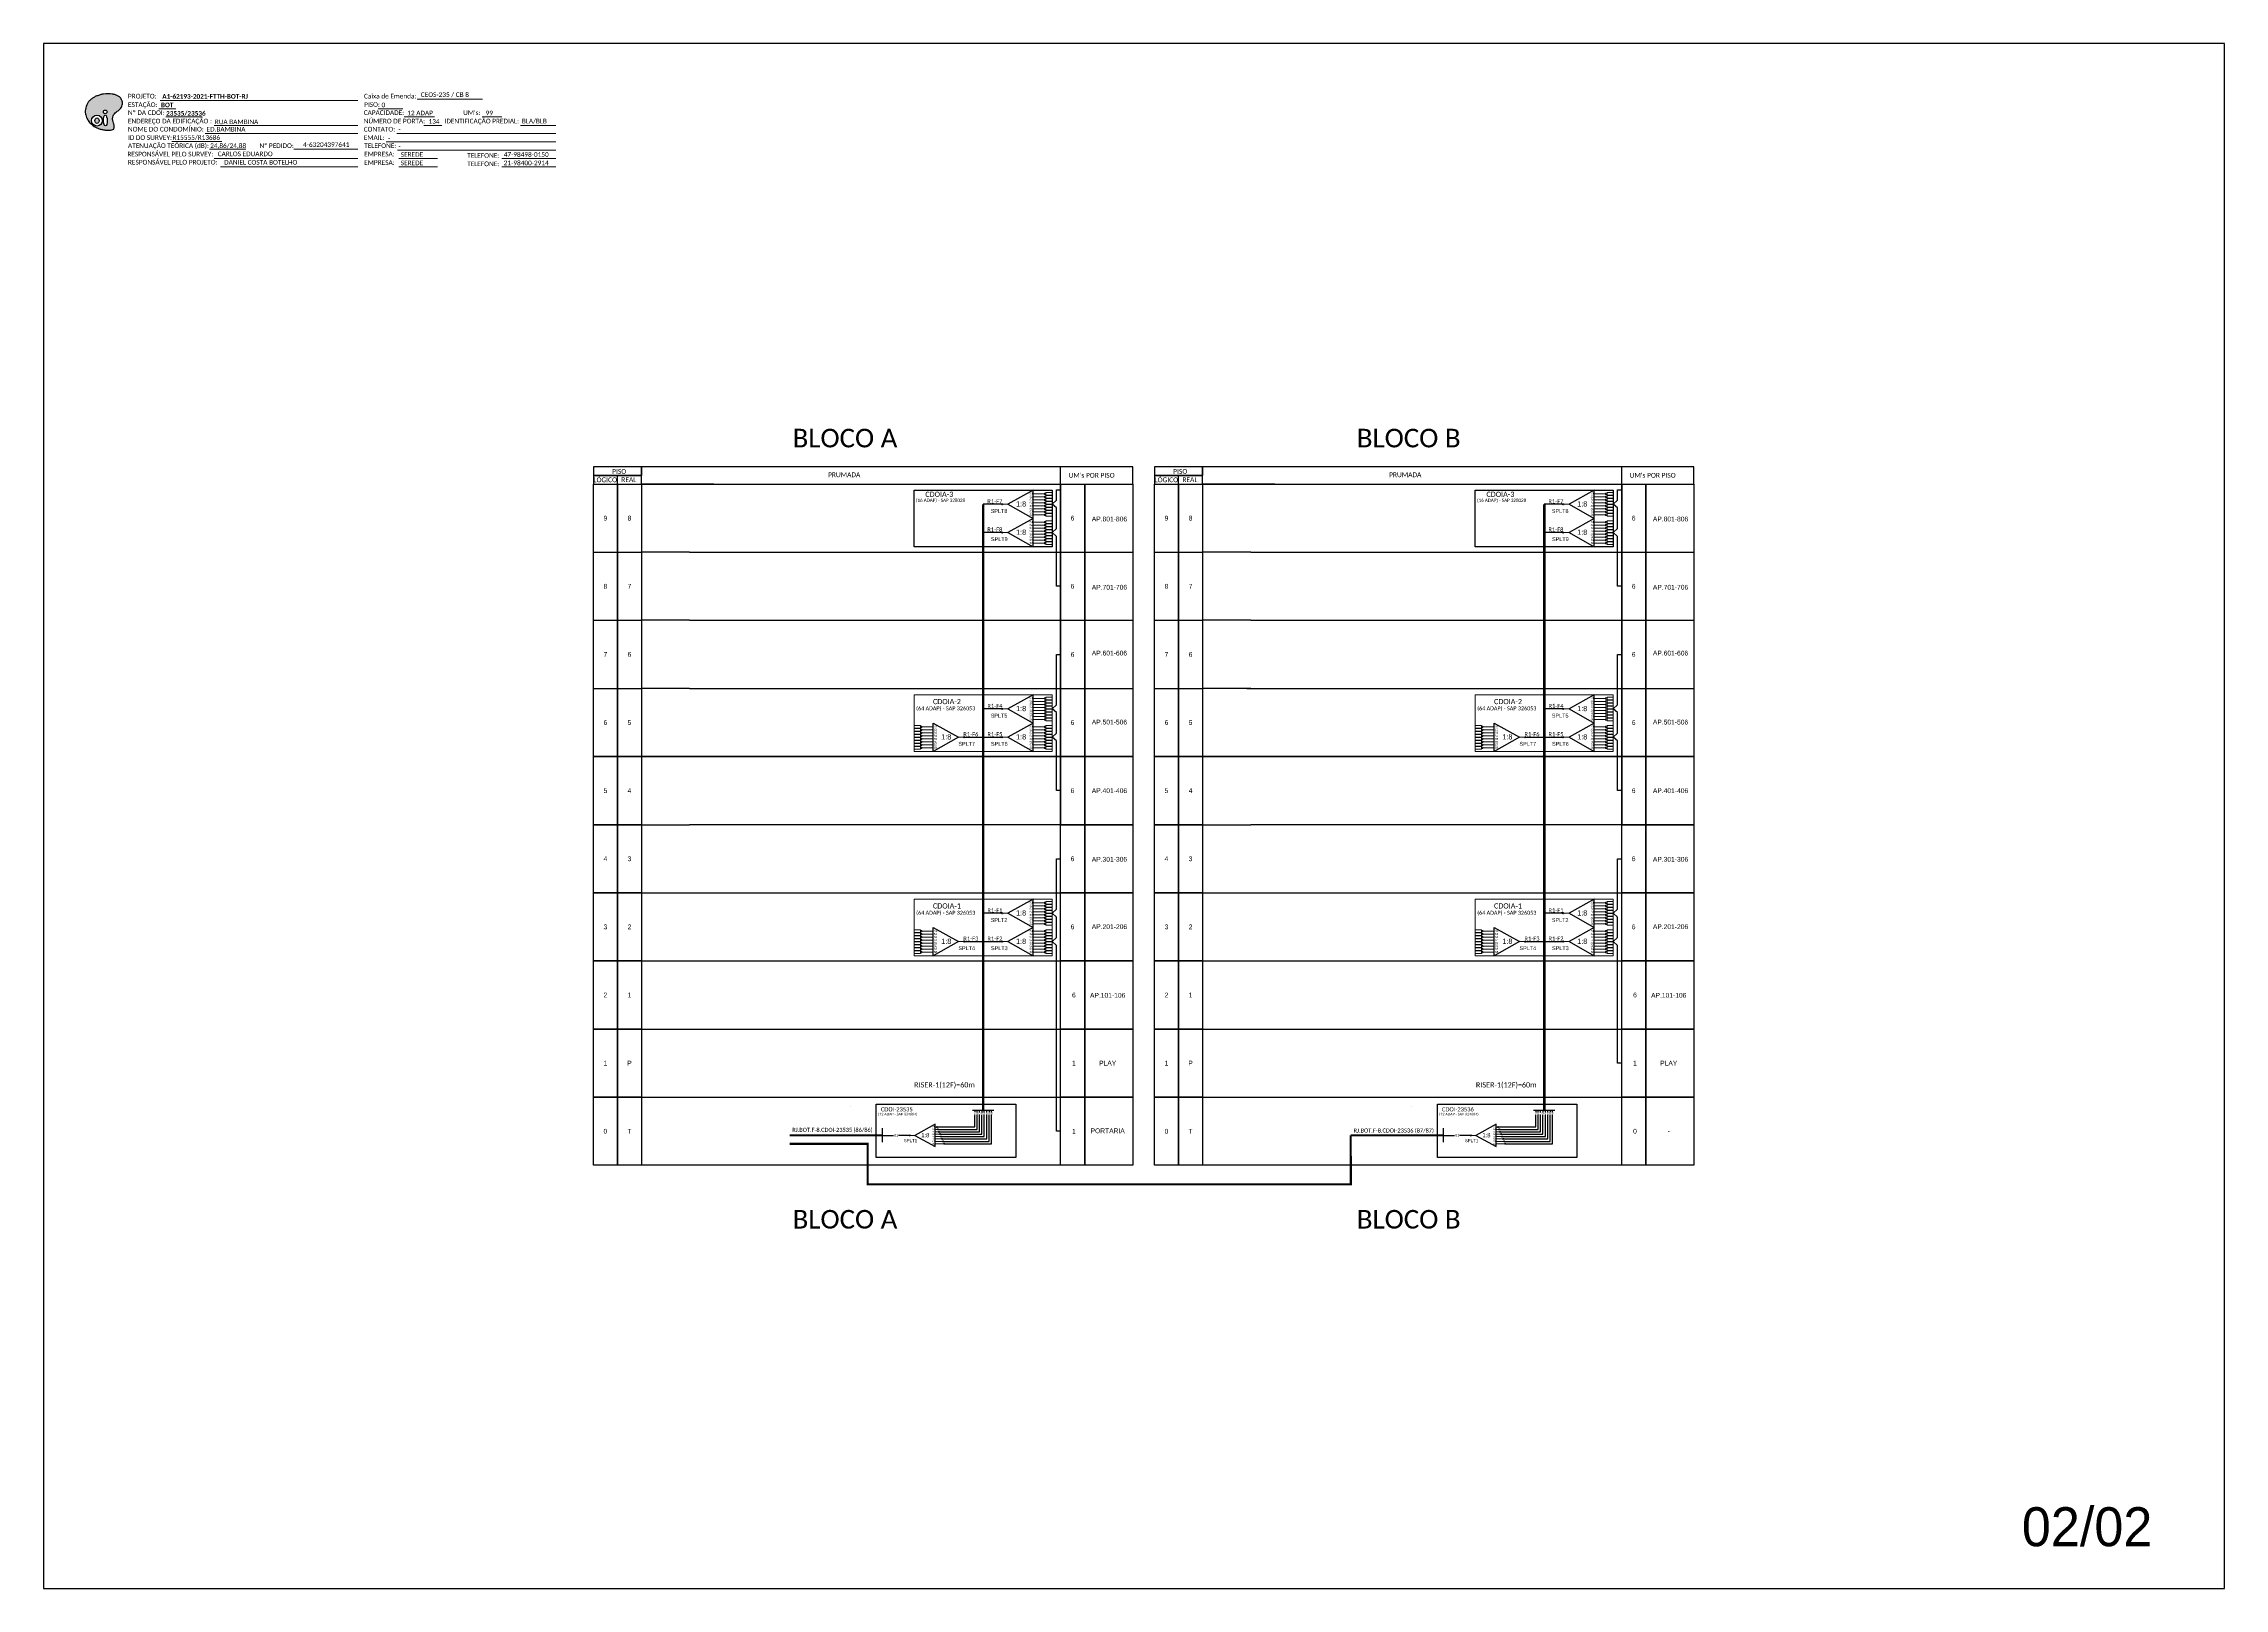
# Model space of a CAD drawing. Extents: x 4313 to 28038, y -9425 to 4777.
# Drawn here: x 19904 to 20743, y -7455 to -6861 of the extents above; entities that cross this region are included whole.
import ezdxf
from ezdxf.enums import TextEntityAlignment as Align

# ---------------------------------------------------------------- set-up
doc = ezdxf.new("R2010")
doc.units = ezdxf.units.DM
doc.header["$MEASUREMENT"] = 0
doc.header["$PDMODE"] = 33
doc.header["$PDSIZE"] = 1e-05
doc.layers.add('cerco área', color=2, linetype='Continuous')
doc.styles.add('ARIAL', font='arial.ttf')
doc.styles.add('MtXpl_Calibri', font='calibri.ttf')
doc.styles.add('WMF-Calibri0', font='calibri.ttf')
doc.styles.add('WMF-Calibri1', font='calibrib.ttf')
doc.linetypes.add('FENCELINE1', pattern='A,0.25,-0.1,[133,ltypeshp.shx,S=0.1,R=0,X=-0.1,Y=0],-0.1,1', length=1.45)

# ---------------------------------------------------------------- blocks, each defined once
blk = doc.blocks.new('LEG_64ADAP_ESQ')
blk.add_point((0, 0))
at = {"color": 1, "style": 'WMF-Calibri0', "flags": 4}
blk.add_attdef('MODELO', text='', height=1.5, dxfattribs=at).set_placement((-1.47, -5.97), align=Align.CENTER)
blk.add_attdef('CDO', (-4.08, -3.61), '', height=2, dxfattribs=at)
blk = doc.blocks.new('SPLITTER_')
blk.add_point((0, 0))
at = {"style": 'ARIAL', "flags": 4}
blk.add_attdef('SPLT', (0, -3.26), '', height=1.5, dxfattribs=at)
blk = doc.blocks.new('A$C415C251F')
at = {"color": 3}
blk.add_point((0, 0), dxfattribs=at)
blk = doc.blocks.new('LEG_CDOIA8_C-SPLT_ESQ')
at = {"color": 3, "extrusion": (0, 0, -1), "xscale": -1, "zscale": -1}
blk.add_blockref('A$C415C251F', (0, 0), dxfattribs=at)
at = {"color": 1, "style": 'WMF-Calibri0', "flags": 4}
blk.add_attdef('MODELO', text='', height=1.5, dxfattribs=at).set_placement((22.5, -4.5), align=Align.CENTER)
blk.add_attdef('CDO', (21.4, -2.6), '', height=2, dxfattribs=at)
at = {"style": 'ARIAL', "flags": 4}
blk.add_attdef('SPLITAGEM', text='', height=1.5, dxfattribs=at).set_placement((18.6, -12.6), align=Align.CENTER)
blk = doc.blocks.new('SPLT_1-8_DIV_DIR')
h = blk.add_hatch(color=3)
h.dxf.hatch_style = 1
edge = h.paths.add_edge_path()
edge.add_arc((12.8, 4), 0.242, 0, 360)
h = blk.add_hatch(color=3)
h.dxf.hatch_style = 1
edge = h.paths.add_edge_path()
edge.add_arc((13.3, 2.9), 0.242, 0, 360)
h = blk.add_hatch(color=3)
h.dxf.hatch_style = 1
edge = h.paths.add_edge_path()
edge.add_arc((13.8, 1.7), 0.242, 0, 360)
h = blk.add_hatch(color=3)
h.dxf.hatch_style = 1
edge = h.paths.add_edge_path()
edge.add_arc((14.3, 0.6), 0.242, 0, 360)
h = blk.add_hatch(color=3)
h.dxf.hatch_style = 1
edge = h.paths.add_edge_path()
edge.add_arc((14.8, -0.6), 0.242, 0, 360)
h = blk.add_hatch(color=3)
h.dxf.hatch_style = 1
edge = h.paths.add_edge_path()
edge.add_arc((15.3, -1.7), 0.242, 0, 360)
h = blk.add_hatch(color=3)
h.dxf.hatch_style = 1
edge = h.paths.add_edge_path()
edge.add_arc((15.8, -2.9), 0.242, 0, 360)
h = blk.add_hatch(color=3)
h.dxf.hatch_style = 1
edge = h.paths.add_edge_path()
edge.add_arc((16.3, -4), 0.242, 0, 360)
at = {"color": 1, "lineweight": 0}
blk.add_lwpolyline([(2.2, 0), (0, 0)], dxfattribs=at)
at = {"color": 1}
blk.add_lwpolyline([(11.9, 5.4), (2.2, 0), (11.9, -5.4), (11.9, 5.4)], dxfattribs=at)
at = {"color": 7, "lineweight": 0}
for points in [[(12.8, 4), (11.9, 4)], [(11.9, 2.9), (13.3, 2.9)], [(11.9, 1.7), (13.8, 1.7)], [(11.9, 0.6), (14.3, 0.6)], [(11.9, -0.6), (14.8, -0.6)], [(11.9, -1.7), (15.3, -1.7)], [(11.9, -2.9), (15.8, -2.9)], [(11.9, -4), (16.3, -4)]]:
    blk.add_lwpolyline(points, dxfattribs=at)
at = {"color": 3}
for centre in [(12.8, 4), (13.3, 2.9), (13.8, 1.7), (14.3, 0.6), (14.8, -0.6), (15.3, -1.7), (15.8, -2.9), (16.3, -4)]:
    blk.add_circle(centre, 0.242, dxfattribs=at)
at = {"color": 1, "style": 'ARIAL'}
for s, height, p in [('1:8', 2, (5.3, -0.9)), ('S1', 0.75, (10.5, 3.8)), ('S2', 0.75, (10.5, 2.6)), ('S3', 0.75, (10.5, 1.4)), ('S4', 0.75, (10.5, 0.2)), ('S5', 0.75, (10.5, -1)), ('S6', 0.75, (10.5, -2.1)), ('S7', 0.75, (10.5, -3.2)), ('S8', 0.75, (10.5, -4.4))]:
    blk.add_text(s, height=height, dxfattribs=at).set_placement(p)
blk = doc.blocks.new('OI')
h = blk.add_hatch(color=40)
edge = h.paths.add_edge_path()
edge.add_spline(control_points=[(4.35, -0.67), (3.92, -0.99), (3.26, -1.5), (2.81, -2.59), (2.9, -3.5), (3.06, -4.27), (3.31, -4.85), (3.37, -5.39), (3.4, -5.88), (3.2, -6.4), (2.54, -6.61), (1.65, -6.63), (0.55, -6.67), (-0.56, -6.42), (-1.61, -6.14), (-2.77, -5.61), (-3.92, -4.77), (-4.89, -3.7), (-5.34, -2.65), (-5.6, -1.94), (-5.85, -0.96), (-5.71, 0.47), (-5.1, 2.02), (-4.14, 3.02), (-3.3, 3.61), (-2.37, 4.16), (-1.36, 4.44), (-0.56, 4.7), (0.79, 4.85), (2.24, 4.97), (3.79, 4.57), (4.67, 4.21), (5.44, 3.65), (5.76, 2.99), (6.03, 2.21), (6.01, 1.46), (5.72, 0.64), (5.31, 0.08), (4.88, -0.38), (4.51, -0.55), (4.35, -0.67)], knot_values=[0, 0, 0, 0, 1.60434, 2.417191, 3.427595, 4.282808, 4.776746, 5.304182, 5.888771, 6.258406, 6.858137, 7.79129, 8.986195, 10.124242, 11.187857, 12.242908, 13.953784, 15.414161, 16.515391, 17.349188, 17.675853, 19.552021, 21.515531, 22.568638, 23.63245, 24.621084, 25.782718, 26.745347, 27.142653, 29.870543, 31.004649, 31.921532, 32.709589, 33.801391, 34.042471, 35.192333, 35.971461, 36.628871, 37.254359, 37.836911, 37.836911, 37.836911, 37.836911], degree=3, periodic=0)
h.paths.add_polyline_path([(1.13, -0.87, -1), (-0.04, -0.87, -1)], flags=16)
edge = h.paths.add_edge_path(flags=16)
edge.add_ellipse((0.56, -3.59), major_axis=(-0.02, 1.71), ratio=0.361305, start_angle=0, end_angle=360)
h.paths.add_polyline_path([(-0.36, -3.62, -1), (-3.8, -3.62, -1)], flags=16)
edge = h.paths.add_edge_path(flags=0)
edge.add_ellipse((-2.08, -3.62), major_axis=(0, 0.885), ratio=0.758294, start_angle=0, end_angle=360)
at = {"color": 40}
for centre, radius in [((-2.08, -3.62), 1.72), ((0.54, -0.87), 0.587)]:
    blk.add_circle(centre, radius, dxfattribs=at)
blk.add_ellipse((-2.08, -3.62), major_axis=(0, 0.885), ratio=0.758294, start_param=-3.141592653589792, end_param=3.141592653589792, dxfattribs=at)
blk.add_ellipse((0.56, -3.59), major_axis=(-0.02, 1.71), ratio=0.361305, dxfattribs=at)
at = {"color": 40, "start_tangent": (-0.800898, -0.598801), "end_tangent": (-0.800898, -0.598801)}
blk.add_spline([(4.35, -0.67), (3.2, -1.78), (2.9, -2.54), (2.92, -3.55), (3.12, -4.38), (3.28, -4.85), (3.37, -5.37), (3.35, -5.95), (3.2, -6.29), (2.66, -6.55), (1.73, -6.63), (0.54, -6.62), (-0.58, -6.41), (-1.6, -6.11), (-2.56, -5.67), (-3.95, -4.67), (-4.89, -3.56), (-5.37, -2.56), (-5.64, -1.78), (-5.72, -1.46), (-5.63, 0.42), (-4.84, 2.22), (-4.13, 2.99), (-3.27, 3.62), (-2.4, 4.09), (-1.3, 4.47), (-0.37, 4.72), (0.02, 4.77), (2.75, 4.8), (3.85, 4.53), (4.69, 4.16), (5.31, 3.68), (5.85, 2.73), (5.93, 2.5), (5.94, 1.35), (5.67, 0.62), (5.29, 0.08), (4.84, -0.36), (4.35, -0.67)], degree=3, dxfattribs=at)

msp = doc.modelspace()

# ---------------------------------------------------------------- hatches: boundary and pattern name
h = msp.add_hatch(color=3)
h.dxf.hatch_style = 1
edge = h.paths.add_edge_path()
edge.add_arc((20272.65, -7037.68), 0.205, 0, 360)
h = msp.add_hatch(color=3)
h.dxf.hatch_style = 1
edge = h.paths.add_edge_path()
edge.add_arc((20488.4, -7037.68), 0.205, 0, 360)
h = msp.add_hatch(color=3)
h.dxf.hatch_style = 1
edge = h.paths.add_edge_path()
edge.add_arc((20272.65, -7048.57), 0.205, 0, 360)
h = msp.add_hatch(color=3)
h.dxf.hatch_style = 1
edge = h.paths.add_edge_path()
edge.add_arc((20488.4, -7048.57), 0.205, 0, 360)
h = msp.add_hatch(color=3)
h.dxf.hatch_style = 1
edge = h.paths.add_edge_path()
edge.add_arc((20272.66, -7116.37), 0.205, 0, 360)
h = msp.add_hatch(color=3)
h.dxf.hatch_style = 1
edge = h.paths.add_edge_path()
edge.add_arc((20488.41, -7116.37), 0.205, 0, 360)
h = msp.add_hatch(color=3)
h.dxf.hatch_style = 1
edge = h.paths.add_edge_path()
edge.add_arc((20258.05, -7127.26), 0.205, 0, 360)
h = msp.add_hatch(color=3)
h.dxf.hatch_style = 1
edge = h.paths.add_edge_path()
edge.add_arc((20272.66, -7127.26), 0.205, 0, 360)
h = msp.add_hatch(color=3)
h.dxf.hatch_style = 1
edge = h.paths.add_edge_path()
edge.add_arc((20473.8, -7127.26), 0.205, 0, 360)
h = msp.add_hatch(color=3)
h.dxf.hatch_style = 1
edge = h.paths.add_edge_path()
edge.add_arc((20488.41, -7127.26), 0.205, 0, 360)
h = msp.add_hatch(color=3)
h.dxf.hatch_style = 1
edge = h.paths.add_edge_path()
edge.add_arc((20272.66, -7194.95), 0.205, 0, 360)
h = msp.add_hatch(color=3)
h.dxf.hatch_style = 1
edge = h.paths.add_edge_path()
edge.add_arc((20488.41, -7194.95), 0.205, 0, 360)
h = msp.add_hatch(color=3)
h.dxf.hatch_style = 1
edge = h.paths.add_edge_path()
edge.add_arc((20258.05, -7205.85), 0.205, 0, 360)
h = msp.add_hatch(color=3)
h.dxf.hatch_style = 1
edge = h.paths.add_edge_path()
edge.add_arc((20272.66, -7205.85), 0.205, 0, 360)
h = msp.add_hatch(color=3)
h.dxf.hatch_style = 1
edge = h.paths.add_edge_path()
edge.add_arc((20473.8, -7205.85), 0.205, 0, 360)
h = msp.add_hatch(color=3)
h.dxf.hatch_style = 1
edge = h.paths.add_edge_path()
edge.add_arc((20488.41, -7205.85), 0.205, 0, 360)
h = msp.add_hatch(color=3)
h.dxf.hatch_style = 1
edge = h.paths.add_edge_path()
edge.add_arc((20237.11, -7280.35), 0.205, 0, 360)
h = msp.add_hatch(color=3)
h.dxf.hatch_style = 1
edge = h.paths.add_edge_path()
edge.add_arc((20452.86, -7280.35), 0.205, 0, 360)

# ---------------------------------------------------------------- linework, layer by layer
at = {"color": 0}
for p, q in [((20115.45, -7029.9), (20124.71, -7029.9)), ((20115.45, -7056.1), (20115.45, -7029.9)), ((20115.45, -7029.9), (20124.71, -7029.9)), ((20124.71, -7029.9), (20124.71, -7056.1)), ((20124.71, -7029.9), (20133.97, -7029.9)), ((20124.71, -7056.1), (20124.71, -7029.9)), ((20124.71, -7029.9), (20133.97, -7029.9)), ((20133.97, -7029.9), (20133.97, -7056.1)), ((20152.48, -7029.9), (20133.97, -7029.9)), ((20133.97, -7029.9), (20133.97, -7056.1)), ((20152.48, -7029.9), (20133.97, -7029.9)), ((20161.74, -7029.9), (20152.48, -7029.9)), ((20161.74, -7029.9), (20152.48, -7029.9)), ((20161.74, -7029.9), (20295.13, -7029.9)), ((20161.74, -7029.9), (20295.13, -7029.9)), ((20295.13, -7029.9), (20295.13, -7056.1)), ((20295.13, -7029.9), (20304.39, -7029.9)), ((20295.13, -7056.1), (20295.13, -7029.9)), ((20295.13, -7029.9), (20304.39, -7029.9)), ((20304.39, -7029.9), (20322.9, -7029.9)), ((20304.39, -7056.1), (20304.39, -7029.9)), ((20304.39, -7029.9), (20304.39, -7056.1)), ((20304.39, -7029.9), (20322.9, -7029.9)), ((20322.9, -7029.9), (20322.9, -7056.1)), ((20331.2, -7029.9), (20340.46, -7029.9)), ((20331.2, -7056.1), (20331.2, -7029.9)), ((20331.2, -7029.9), (20340.46, -7029.9)), ((20340.46, -7029.9), (20340.46, -7056.1)), ((20340.46, -7029.9), (20349.72, -7029.9)), ((20340.46, -7056.1), (20340.46, -7029.9)), ((20340.46, -7029.9), (20349.72, -7029.9)), ((20349.72, -7029.9), (20349.72, -7056.1)), ((20368.24, -7029.9), (20349.72, -7029.9)), ((20349.72, -7029.9), (20349.72, -7056.1)), ((20368.24, -7029.9), (20349.72, -7029.9)), ((20377.49, -7029.9), (20368.24, -7029.9)), ((20377.49, -7029.9), (20368.24, -7029.9)), ((20377.49, -7029.9), (20510.88, -7029.9)), ((20377.49, -7029.9), (20510.88, -7029.9)), ((20510.88, -7029.9), (20510.88, -7056.1)), ((20510.88, -7029.9), (20520.14, -7029.9)), ((20510.88, -7056.1), (20510.88, -7029.9)), ((20510.88, -7029.9), (20520.14, -7029.9)), ((20520.14, -7029.9), (20538.66, -7029.9)), ((20520.14, -7056.1), (20520.14, -7029.9)), ((20520.14, -7029.9), (20520.14, -7056.1)), ((20520.14, -7029.9), (20538.66, -7029.9)), ((20538.66, -7029.9), (20538.66, -7056.1)), ((20115.45, -7056.1), (20124.71, -7056.1)), ((20115.45, -7082.29), (20115.45, -7056.1)), ((20124.71, -7056.1), (20124.71, -7082.29)), ((20124.71, -7056.1), (20133.97, -7056.1)), ((20124.71, -7082.29), (20124.71, -7056.1)), ((20133.97, -7056.1), (20133.97, -7082.29)), ((20152.48, -7056.1), (20133.97, -7056.1)), ((20133.97, -7056.1), (20133.97, -7082.29)), ((20152.48, -7056.1), (20295.13, -7056.1)), ((20295.13, -7056.1), (20295.13, -7082.29)), ((20295.13, -7056.1), (20304.39, -7056.1)), ((20295.13, -7082.29), (20295.13, -7056.1)), ((20304.39, -7056.1), (20322.9, -7056.1)), ((20304.39, -7082.29), (20304.39, -7056.1)), ((20304.39, -7056.1), (20304.39, -7082.29)), ((20322.9, -7056.1), (20322.9, -7083.78)), ((20331.2, -7056.1), (20340.46, -7056.1)), ((20331.2, -7082.29), (20331.2, -7056.1)), ((20340.46, -7056.1), (20340.46, -7082.29)), ((20340.46, -7056.1), (20349.72, -7056.1)), ((20340.46, -7082.29), (20340.46, -7056.1)), ((20349.72, -7056.1), (20349.72, -7082.29)), ((20368.24, -7056.1), (20349.72, -7056.1)), ((20349.72, -7056.1), (20349.72, -7082.29)), ((20368.24, -7056.1), (20510.88, -7056.1)), ((20510.88, -7056.1), (20510.88, -7082.29)), ((20510.88, -7056.1), (20520.14, -7056.1)), ((20510.88, -7082.29), (20510.88, -7056.1)), ((20520.14, -7056.1), (20538.66, -7056.1)), ((20520.14, -7082.29), (20520.14, -7056.1)), ((20520.14, -7056.1), (20520.14, -7082.29)), ((20538.66, -7056.1), (20538.66, -7083.78)), ((20115.45, -7082.29), (20124.71, -7082.29)), ((20115.45, -7108.49), (20115.45, -7082.29)), ((20124.71, -7082.29), (20124.71, -7108.49)), ((20124.71, -7082.29), (20133.97, -7082.29)), ((20124.71, -7108.49), (20124.71, -7082.29)), ((20133.97, -7082.29), (20133.97, -7108.49)), ((20152.48, -7082.29), (20133.97, -7082.29)), ((20133.97, -7082.29), (20133.97, -7108.49)), ((20152.48, -7082.29), (20295.13, -7082.29)), ((20295.13, -7082.29), (20295.13, -7108.49)), ((20295.13, -7082.29), (20304.39, -7082.29)), ((20295.13, -7108.49), (20295.13, -7082.29)), ((20304.39, -7082.29), (20322.9, -7082.29)), ((20304.39, -7108.49), (20304.39, -7082.29)), ((20304.39, -7082.29), (20304.39, -7108.49)), ((20322.9, -7083.78), (20322.9, -7109.98)), ((20331.2, -7082.29), (20340.46, -7082.29)), ((20331.2, -7108.49), (20331.2, -7082.29)), ((20340.46, -7082.29), (20340.46, -7108.49)), ((20340.46, -7082.29), (20349.72, -7082.29)), ((20340.46, -7108.49), (20340.46, -7082.29)), ((20349.72, -7082.29), (20349.72, -7108.49)), ((20368.24, -7082.29), (20349.72, -7082.29)), ((20349.72, -7082.29), (20349.72, -7108.49)), ((20368.24, -7082.29), (20510.88, -7082.29)), ((20510.88, -7082.29), (20510.88, -7108.49)), ((20510.88, -7082.29), (20520.14, -7082.29)), ((20510.88, -7108.49), (20510.88, -7082.29)), ((20520.14, -7082.29), (20538.66, -7082.29)), ((20520.14, -7108.49), (20520.14, -7082.29)), ((20520.14, -7082.29), (20520.14, -7108.49)), ((20538.66, -7083.78), (20538.66, -7109.98)), ((20115.45, -7108.49), (20124.71, -7108.49)), ((20115.45, -7134.68), (20115.45, -7108.49)), ((20124.71, -7108.49), (20124.71, -7134.68)), ((20124.71, -7108.49), (20133.97, -7108.49)), ((20124.71, -7134.68), (20124.71, -7108.49)), ((20133.97, -7108.49), (20133.97, -7134.68)), ((20152.48, -7108.49), (20133.97, -7108.49)), ((20133.97, -7108.49), (20133.97, -7134.68)), ((20152.48, -7108.49), (20295.13, -7108.49)), ((20295.13, -7108.49), (20295.13, -7134.68)), ((20295.13, -7108.49), (20304.39, -7108.49)), ((20295.13, -7134.68), (20295.13, -7108.49)), ((20304.39, -7108.49), (20322.9, -7108.49)), ((20304.39, -7134.68), (20304.39, -7108.49)), ((20304.39, -7108.49), (20304.39, -7134.68)), ((20322.9, -7109.98), (20322.9, -7136.17)), ((20331.2, -7108.49), (20340.46, -7108.49)), ((20331.2, -7134.68), (20331.2, -7108.49)), ((20340.46, -7108.49), (20340.46, -7134.68)), ((20340.46, -7108.49), (20349.72, -7108.49)), ((20340.46, -7134.68), (20340.46, -7108.49)), ((20349.72, -7108.49), (20349.72, -7134.68)), ((20368.24, -7108.49), (20349.72, -7108.49)), ((20349.72, -7108.49), (20349.72, -7134.68)), ((20366.78, -7108.49), (20510.88, -7108.49)), ((20510.88, -7108.49), (20510.88, -7134.68)), ((20510.88, -7108.49), (20520.14, -7108.49)), ((20510.88, -7134.68), (20510.88, -7108.49)), ((20520.14, -7108.49), (20538.66, -7108.49)), ((20520.14, -7134.68), (20520.14, -7108.49)), ((20520.14, -7108.49), (20520.14, -7134.68)), ((20538.66, -7109.98), (20538.66, -7136.17)), ((20115.45, -7134.68), (20124.71, -7134.68)), ((20115.45, -7160.88), (20115.45, -7134.68)), ((20124.71, -7134.68), (20115.45, -7134.68)), ((20124.71, -7134.68), (20124.71, -7160.88)), ((20124.71, -7134.68), (20133.97, -7134.68)), ((20124.71, -7160.88), (20124.71, -7134.68)), ((20133.97, -7134.68), (20124.71, -7134.68)), ((20133.97, -7134.68), (20133.97, -7160.88)), ((20152.48, -7134.68), (20133.97, -7134.68)), ((20133.97, -7134.68), (20133.97, -7160.88)), ((20133.97, -7134.68), (20152.48, -7134.68)), ((20152.48, -7134.68), (20295.13, -7134.68)), ((20295.13, -7134.68), (20152.48, -7134.68)), ((20295.13, -7134.68), (20295.13, -7160.88)), ((20295.13, -7134.68), (20304.39, -7134.68)), ((20295.13, -7160.88), (20295.13, -7134.68)), ((20304.39, -7134.68), (20295.13, -7134.68)), ((20304.39, -7134.68), (20322.9, -7134.68)), ((20304.39, -7160.88), (20304.39, -7134.68)), ((20304.39, -7134.68), (20304.39, -7160.88)), ((20322.9, -7134.68), (20304.39, -7134.68)), ((20322.9, -7136.17), (20322.9, -7162.37)), ((20331.2, -7134.68), (20340.46, -7134.68)), ((20331.2, -7160.88), (20331.2, -7134.68)), ((20340.46, -7134.68), (20331.2, -7134.68)), ((20340.46, -7134.68), (20340.46, -7160.88)), ((20340.46, -7134.68), (20349.72, -7134.68)), ((20340.46, -7160.88), (20340.46, -7134.68)), ((20349.72, -7134.68), (20340.46, -7134.68)), ((20349.72, -7134.68), (20349.72, -7160.88)), ((20368.24, -7134.68), (20349.72, -7134.68)), ((20349.72, -7134.68), (20349.72, -7160.88)), ((20349.72, -7134.68), (20368.24, -7134.68)), ((20368.24, -7134.68), (20510.88, -7134.68)), ((20510.88, -7134.68), (20368.24, -7134.68)), ((20510.88, -7134.68), (20510.88, -7160.88)), ((20510.88, -7134.68), (20520.14, -7134.68)), ((20510.88, -7160.88), (20510.88, -7134.68)), ((20520.14, -7134.68), (20510.88, -7134.68)), ((20520.14, -7134.68), (20538.66, -7134.68)), ((20520.14, -7160.88), (20520.14, -7134.68)), ((20520.14, -7134.68), (20520.14, -7160.88)), ((20538.66, -7134.68), (20520.14, -7134.68)), ((20538.66, -7136.17), (20538.66, -7162.37)), ((20124.71, -7160.88), (20115.45, -7160.88)), ((20133.97, -7160.88), (20124.71, -7160.88)), ((20133.97, -7160.88), (20152.48, -7160.88)), ((20295.13, -7160.88), (20152.48, -7160.88)), ((20304.39, -7160.88), (20295.13, -7160.88)), ((20322.9, -7160.88), (20304.39, -7160.88)), ((20340.46, -7160.88), (20331.2, -7160.88)), ((20349.72, -7160.88), (20340.46, -7160.88)), ((20349.72, -7160.88), (20368.24, -7160.88)), ((20510.88, -7160.88), (20368.24, -7160.88)), ((20520.14, -7160.88), (20510.88, -7160.88)), ((20538.66, -7160.88), (20520.14, -7160.88)), ((20133.97, -7265.66), (20295.13, -7265.66)), ((20295.13, -7265.66), (20304.39, -7265.66)), ((20295.13, -7291.85), (20295.13, -7265.66)), ((20304.39, -7265.66), (20322.9, -7265.66)), ((20304.39, -7291.85), (20304.39, -7265.66)), ((20304.39, -7265.66), (20304.39, -7291.85)), ((20322.9, -7265.66), (20322.9, -7291.85)), ((20349.72, -7265.66), (20510.88, -7265.66)), ((20510.88, -7265.66), (20520.14, -7265.66)), ((20510.88, -7291.85), (20510.88, -7265.66)), ((20520.14, -7265.66), (20538.66, -7265.66)), ((20520.14, -7291.85), (20520.14, -7265.66)), ((20520.14, -7265.66), (20520.14, -7291.85)), ((20538.66, -7265.66), (20538.66, -7291.85)), ((20295.13, -7291.85), (20133.97, -7291.85)), ((20304.39, -7291.85), (20295.13, -7291.85)), ((20322.9, -7291.85), (20304.39, -7291.85)), ((20510.88, -7291.85), (20349.72, -7291.85)), ((20520.14, -7291.85), (20510.88, -7291.85)), ((20538.66, -7291.85), (20520.14, -7291.85))]:
    msp.add_line(p, q, dxfattribs=at)
for points in [[(19904.06, -7454.54), (20742.63, -7454.54), (20742.63, -6860.54), (19904.06, -6860.54), (19904.06, -7454.54)], [(20124.71, -7029.9), (20124.71, -7026.61)], [(20133.97, -7029.9), (20322.9, -7029.9), (20322.9, -7023.32), (20133.97, -7023.32), (20133.97, -7023.32), (20133.97, -7026.61)], [(20295.11, -7029.9), (20295.11, -7023.32)], [(20340.46, -7029.9), (20340.46, -7026.61)], [(20349.72, -7029.9), (20538.66, -7029.9), (20538.66, -7023.32), (20349.72, -7023.32), (20349.72, -7023.32), (20349.72, -7026.61)], [(20510.87, -7029.9), (20510.87, -7023.32)], [(20133.97, -7187.07), (20295.13, -7187.07)], [(20349.72, -7187.07), (20510.88, -7187.07)], [(20133.97, -7213.27), (20295.13, -7213.27)], [(20349.72, -7213.27), (20510.88, -7213.27)], [(20133.97, -7239.46), (20295.13, -7239.46)], [(20349.72, -7239.46), (20510.88, -7239.46)]]:
    msp.add_lwpolyline(points)
at = {"color": 7, "lineweight": 0}
for points in [[(19948.9, -6882.38), (20024.87, -6882.38)], [(20047.71, -6881.89), (20072.85, -6881.89)], [(19948.38, -6885.66), (19954.93, -6885.66)], [(19951.05, -6888.73), (19964.99, -6888.73)], [(19969.62, -6891.97), (20024.87, -6891.97)], [(20032.67, -6885.62), (20042.15, -6885.62)], [(20042.72, -6888.73), (20054.34, -6888.73)], [(20050.3, -6891.97), (20057.25, -6891.97)], [(20072.66, -6888.73), (20080.32, -6888.73)], [(20087.47, -6891.97), (20101.03, -6891.97)], [(19953.36, -6898.15), (19972.61, -6898.15)], [(19966.2, -6895.08), (20024.87, -6895.08)], [(19967.9, -6901.11), (19981.84, -6901.11)], [(20000.23, -6901.11), (20024.73, -6901.11)], [(20000.74, -6901.1), (20024.88, -6901.1)], [(20035.79, -6898.32), (20101.06, -6898.32)], [(20039.83, -6895.08), (20101.06, -6895.08)], [(19969.62, -6904.67), (20024.87, -6904.67)], [(19972.11, -6907.91), (20024.87, -6907.91)], [(20040.08, -6901.56), (20101.06, -6901.56)], [(20040.69, -6904.67), (20055.49, -6904.67)], [(20040.69, -6907.91), (20055.49, -6907.91)], [(20080.29, -6904.67), (20101.06, -6904.67)], [(20080.29, -6907.91), (20101.06, -6907.91)]]:
    msp.add_lwpolyline(points, dxfattribs=at)
for points in [[(20115.45, -7026.61), (20133.97, -7026.61), (20133.97, -7023.32), (20115.45, -7023.32)], [(20115.45, -7029.9), (20133.97, -7029.9), (20133.97, -7026.61), (20115.45, -7026.61)], [(20331.2, -7026.61), (20349.72, -7026.61), (20349.72, -7023.32), (20331.2, -7023.32)], [(20331.2, -7029.9), (20349.72, -7029.9), (20349.72, -7026.61), (20331.2, -7026.61)]]:
    msp.add_lwpolyline(points, close=True)
at = {"color": 1}
for points in [[(20291.91, -7054.02), (20291.91, -7054.02), (20291.91, -7054.02), (20238.78, -7054.02), (20238.78, -7032.23), (20238.78, -7032.23)], [(20284.54, -7032.23), (20274.87, -7037.68), (20284.54, -7043.12), (20284.54, -7032.23)], [(20507.66, -7054.02), (20507.66, -7054.02), (20507.66, -7054.02), (20454.53, -7054.02), (20454.53, -7032.23), (20454.53, -7032.23)], [(20500.3, -7032.23), (20490.63, -7037.68), (20500.3, -7043.12), (20500.3, -7032.23)], [(20284.54, -7043.12), (20274.87, -7048.57), (20284.54, -7054.02), (20284.54, -7043.12)], [(20500.3, -7043.12), (20490.63, -7048.57), (20500.3, -7054.02), (20500.3, -7043.12)], [(20284.54, -7110.92), (20274.87, -7116.37), (20284.54, -7121.82), (20284.54, -7110.92)], [(20500.3, -7110.92), (20490.63, -7116.37), (20500.3, -7121.82), (20500.3, -7110.92)], [(20246.15, -7121.82), (20255.82, -7127.26), (20246.15, -7132.71), (20246.15, -7121.82)], [(20284.54, -7121.82), (20274.87, -7127.26), (20284.54, -7132.71), (20284.54, -7121.82)], [(20461.9, -7121.82), (20471.57, -7127.26), (20461.9, -7132.71), (20461.9, -7121.82)], [(20500.3, -7121.82), (20490.63, -7127.26), (20500.3, -7132.71), (20500.3, -7121.82)], [(20284.54, -7189.5), (20274.87, -7194.95), (20284.54, -7200.4), (20284.54, -7189.5)], [(20500.3, -7189.5), (20490.63, -7194.95), (20500.3, -7200.4), (20500.3, -7189.5)], [(20246.15, -7200.4), (20255.82, -7205.85), (20246.15, -7211.3), (20246.15, -7200.4)], [(20284.54, -7200.4), (20274.87, -7205.85), (20284.54, -7211.3), (20284.54, -7200.4)], [(20461.9, -7200.4), (20471.57, -7205.85), (20461.9, -7211.3), (20461.9, -7200.4)], [(20500.3, -7200.4), (20490.63, -7205.85), (20500.3, -7211.3), (20500.3, -7200.4)], [(20226.63, -7282.9), (20226.63, -7277.51)], [(20442.39, -7282.9), (20442.39, -7277.51)]]:
    msp.add_lwpolyline(points, dxfattribs=at)
for points in [[(20238.78, -7032.23), (20291.91, -7032.23), (20291.91, -7054.02), (20238.78, -7054.02)], [(20454.53, -7032.23), (20507.66, -7032.23), (20507.66, -7054.02), (20454.53, -7054.02)], [(20224.26, -7268.4), (20277.89, -7268.4), (20277.89, -7288.87), (20224.26, -7288.87)], [(20440.01, -7268.4), (20493.65, -7268.4), (20493.65, -7288.87), (20440.01, -7288.87)]]:
    msp.add_lwpolyline(points, close=True, dxfattribs=at)
at = {"color": 3, "lineweight": 0}
for points in [[(20288.92, -7033.64), (20284.54, -7033.64)], [(20284.54, -7034.79), (20288.92, -7034.79)], [(20289.5, -7033.15), (20289.5, -7034.13)], [(20289.5, -7033.15), (20291.91, -7033.15)], [(20289.5, -7034.13), (20291.91, -7034.13)], [(20289.5, -7034.3), (20289.5, -7035.29)], [(20289.5, -7034.3), (20291.91, -7034.3)], [(20289.5, -7035.29), (20291.91, -7035.29)], [(20289.5, -7035.45), (20289.5, -7036.44)], [(20289.5, -7035.45), (20291.91, -7035.45)], [(20504.67, -7033.64), (20500.3, -7033.64)], [(20500.3, -7034.79), (20504.67, -7034.79)], [(20505.25, -7033.15), (20505.25, -7034.13)], [(20505.25, -7033.15), (20507.66, -7033.15)], [(20505.25, -7034.13), (20507.66, -7034.13)], [(20505.25, -7034.3), (20505.25, -7035.29)], [(20505.25, -7034.3), (20507.66, -7034.3)], [(20505.25, -7035.29), (20507.66, -7035.29)], [(20505.25, -7035.45), (20505.25, -7036.44)], [(20505.25, -7035.45), (20507.66, -7035.45)], [(20284.54, -7035.95), (20288.92, -7035.95)], [(20284.54, -7037.1), (20288.92, -7037.1)], [(20284.54, -7038.25), (20288.92, -7038.25)], [(20284.54, -7039.4), (20288.92, -7039.4)], [(20284.54, -7040.56), (20288.92, -7040.56)], [(20284.54, -7041.71), (20288.92, -7041.71)], [(20289.5, -7036.44), (20291.91, -7036.44)], [(20289.5, -7036.61), (20289.5, -7037.59)], [(20289.5, -7036.61), (20291.91, -7036.61)], [(20289.5, -7037.59), (20291.91, -7037.59)], [(20289.5, -7037.76), (20289.5, -7038.75)], [(20289.5, -7037.76), (20291.91, -7037.76)], [(20289.5, -7038.75), (20291.91, -7038.75)], [(20289.5, -7038.91), (20289.5, -7039.9)], [(20289.5, -7038.91), (20291.91, -7038.91)], [(20289.5, -7039.9), (20291.91, -7039.9)], [(20289.5, -7040.06), (20289.5, -7041.05)], [(20289.5, -7040.06), (20291.91, -7040.06)], [(20289.5, -7041.05), (20291.91, -7041.05)], [(20289.5, -7041.22), (20289.5, -7042.2)], [(20289.5, -7041.22), (20291.91, -7041.22)], [(20289.5, -7042.2), (20291.91, -7042.2)], [(20500.3, -7035.95), (20504.67, -7035.95)], [(20500.3, -7037.1), (20504.67, -7037.1)], [(20500.3, -7038.25), (20504.67, -7038.25)], [(20500.3, -7039.4), (20504.67, -7039.4)], [(20500.3, -7040.56), (20504.67, -7040.56)], [(20500.3, -7041.71), (20504.67, -7041.71)], [(20505.25, -7036.44), (20507.66, -7036.44)], [(20505.25, -7036.61), (20505.25, -7037.59)], [(20505.25, -7036.61), (20507.66, -7036.61)], [(20505.25, -7037.59), (20507.66, -7037.59)], [(20505.25, -7037.76), (20505.25, -7038.75)], [(20505.25, -7037.76), (20507.66, -7037.76)], [(20505.25, -7038.75), (20507.66, -7038.75)], [(20505.25, -7038.91), (20505.25, -7039.9)], [(20505.25, -7038.91), (20507.66, -7038.91)], [(20505.25, -7039.9), (20507.66, -7039.9)], [(20505.25, -7040.06), (20505.25, -7041.05)], [(20505.25, -7040.06), (20507.66, -7040.06)], [(20505.25, -7041.05), (20507.66, -7041.05)], [(20505.25, -7041.22), (20505.25, -7042.2)], [(20505.25, -7041.22), (20507.66, -7041.22)], [(20505.25, -7042.2), (20507.66, -7042.2)], [(20288.92, -7044.54), (20284.54, -7044.54)], [(20284.54, -7045.69), (20288.92, -7045.69)], [(20284.54, -7046.84), (20288.92, -7046.84)], [(20284.54, -7048), (20288.92, -7048)], [(20284.54, -7049.15), (20288.92, -7049.15)], [(20284.54, -7050.3), (20288.92, -7050.3)], [(20284.54, -7051.45), (20288.92, -7051.45)], [(20289.5, -7044.04), (20289.5, -7045.03)], [(20289.5, -7044.04), (20291.91, -7044.04)], [(20289.5, -7045.03), (20291.91, -7045.03)], [(20289.5, -7045.2), (20289.5, -7046.18)], [(20289.5, -7045.2), (20291.91, -7045.2)], [(20289.5, -7046.18), (20291.91, -7046.18)], [(20289.5, -7046.35), (20289.5, -7047.34)], [(20289.5, -7046.35), (20291.91, -7046.35)], [(20289.5, -7047.34), (20291.91, -7047.34)], [(20289.5, -7047.5), (20289.5, -7048.49)], [(20289.5, -7047.5), (20291.91, -7047.5)], [(20289.5, -7048.49), (20291.91, -7048.49)], [(20289.5, -7048.66), (20289.5, -7049.64)], [(20289.5, -7048.66), (20291.91, -7048.66)], [(20289.5, -7049.64), (20291.91, -7049.64)], [(20289.5, -7049.81), (20289.5, -7050.79)], [(20289.5, -7049.81), (20291.91, -7049.81)], [(20289.5, -7050.79), (20291.91, -7050.79)], [(20289.5, -7050.96), (20289.5, -7051.95)], [(20289.5, -7050.96), (20291.91, -7050.96)], [(20289.5, -7051.95), (20291.91, -7051.95)], [(20289.5, -7052.11), (20289.5, -7053.1)], [(20289.5, -7052.11), (20291.91, -7052.11)], [(20504.67, -7044.54), (20500.3, -7044.54)], [(20500.3, -7045.69), (20504.67, -7045.69)], [(20500.3, -7046.84), (20504.67, -7046.84)], [(20500.3, -7048), (20504.67, -7048)], [(20500.3, -7049.15), (20504.67, -7049.15)], [(20500.3, -7050.3), (20504.67, -7050.3)], [(20500.3, -7051.45), (20504.67, -7051.45)], [(20505.25, -7044.04), (20505.25, -7045.03)], [(20505.25, -7044.04), (20507.66, -7044.04)], [(20505.25, -7045.03), (20507.66, -7045.03)], [(20505.25, -7045.2), (20505.25, -7046.18)], [(20505.25, -7045.2), (20507.66, -7045.2)], [(20505.25, -7046.18), (20507.66, -7046.18)], [(20505.25, -7046.35), (20505.25, -7047.34)], [(20505.25, -7046.35), (20507.66, -7046.35)], [(20505.25, -7047.34), (20507.66, -7047.34)], [(20505.25, -7047.5), (20505.25, -7048.49)], [(20505.25, -7047.5), (20507.66, -7047.5)], [(20505.25, -7048.49), (20507.66, -7048.49)], [(20505.25, -7048.66), (20505.25, -7049.64)], [(20505.25, -7048.66), (20507.66, -7048.66)], [(20505.25, -7049.64), (20507.66, -7049.64)], [(20505.25, -7049.81), (20505.25, -7050.79)], [(20505.25, -7049.81), (20507.66, -7049.81)], [(20505.25, -7050.79), (20507.66, -7050.79)], [(20505.25, -7050.96), (20505.25, -7051.95)], [(20505.25, -7050.96), (20507.66, -7050.96)], [(20505.25, -7051.95), (20507.66, -7051.95)], [(20505.25, -7052.11), (20505.25, -7053.1)], [(20505.25, -7052.11), (20507.66, -7052.11)], [(20284.54, -7052.61), (20288.92, -7052.61)], [(20289.5, -7053.1), (20291.91, -7053.1)], [(20500.3, -7052.61), (20504.67, -7052.61)], [(20505.25, -7053.1), (20507.66, -7053.1)], [(20288.92, -7112.33), (20284.54, -7112.33)], [(20284.54, -7113.48), (20288.92, -7113.48)], [(20284.54, -7114.64), (20288.92, -7114.64)], [(20284.54, -7115.79), (20288.92, -7115.79)], [(20284.54, -7116.94), (20288.92, -7116.94)], [(20284.54, -7118.1), (20288.92, -7118.1)], [(20284.54, -7119.25), (20288.92, -7119.25)], [(20289.5, -7111.84), (20289.5, -7112.82)], [(20289.5, -7111.84), (20291.91, -7111.84)], [(20289.5, -7112.82), (20291.91, -7112.82)], [(20289.5, -7112.99), (20289.5, -7113.98)], [(20289.5, -7112.99), (20291.91, -7112.99)], [(20289.5, -7113.98), (20291.91, -7113.98)], [(20289.5, -7114.14), (20289.5, -7115.13)], [(20289.5, -7114.14), (20291.91, -7114.14)], [(20289.5, -7115.13), (20291.91, -7115.13)], [(20289.5, -7115.3), (20289.5, -7116.28)], [(20289.5, -7115.3), (20291.91, -7115.3)], [(20289.5, -7116.28), (20291.91, -7116.28)], [(20289.5, -7116.45), (20289.5, -7117.44)], [(20289.5, -7116.45), (20291.91, -7116.45)], [(20289.5, -7117.44), (20291.91, -7117.44)], [(20289.5, -7117.6), (20289.5, -7118.59)], [(20289.5, -7117.6), (20291.91, -7117.6)], [(20289.5, -7118.59), (20291.91, -7118.59)], [(20289.5, -7118.76), (20289.5, -7119.74)], [(20289.5, -7118.76), (20291.91, -7118.76)], [(20504.67, -7112.33), (20500.3, -7112.33)], [(20500.3, -7113.48), (20504.67, -7113.48)], [(20500.3, -7114.64), (20504.67, -7114.64)], [(20500.3, -7115.79), (20504.67, -7115.79)], [(20500.3, -7116.94), (20504.67, -7116.94)], [(20500.3, -7118.1), (20504.67, -7118.1)], [(20500.3, -7119.25), (20504.67, -7119.25)], [(20505.25, -7111.84), (20505.25, -7112.82)], [(20505.25, -7111.84), (20507.66, -7111.84)], [(20505.25, -7112.82), (20507.66, -7112.82)], [(20505.25, -7112.99), (20505.25, -7113.98)], [(20505.25, -7112.99), (20507.66, -7112.99)], [(20505.25, -7113.98), (20507.66, -7113.98)], [(20505.25, -7114.14), (20505.25, -7115.13)], [(20505.25, -7114.14), (20507.66, -7114.14)], [(20505.25, -7115.13), (20507.66, -7115.13)], [(20505.25, -7115.3), (20505.25, -7116.28)], [(20505.25, -7115.3), (20507.66, -7115.3)], [(20505.25, -7116.28), (20507.66, -7116.28)], [(20505.25, -7116.45), (20505.25, -7117.44)], [(20505.25, -7116.45), (20507.66, -7116.45)], [(20505.25, -7117.44), (20507.66, -7117.44)], [(20505.25, -7117.6), (20505.25, -7118.59)], [(20505.25, -7117.6), (20507.66, -7117.6)], [(20505.25, -7118.59), (20507.66, -7118.59)], [(20505.25, -7118.76), (20505.25, -7119.74)], [(20505.25, -7118.76), (20507.66, -7118.76)], [(20241.19, -7122.73), (20238.78, -7122.73)], [(20241.19, -7123.72), (20238.78, -7123.72)], [(20241.19, -7123.89), (20238.78, -7123.89)], [(20241.19, -7124.87), (20238.78, -7124.87)], [(20241.19, -7125.04), (20238.78, -7125.04)], [(20241.19, -7126.03), (20238.78, -7126.03)], [(20241.19, -7126.19), (20238.78, -7126.19)], [(20241.19, -7127.18), (20238.78, -7127.18)], [(20241.19, -7127.35), (20238.78, -7127.35)], [(20241.19, -7122.73), (20241.19, -7123.72)], [(20241.19, -7123.89), (20241.19, -7124.87)], [(20241.19, -7125.04), (20241.19, -7126.03)], [(20241.19, -7126.19), (20241.19, -7127.18)], [(20241.19, -7127.35), (20241.19, -7128.33)], [(20241.77, -7123.23), (20246.15, -7123.23)], [(20246.15, -7124.38), (20241.77, -7124.38)], [(20246.15, -7125.53), (20241.77, -7125.53)], [(20246.15, -7126.69), (20241.77, -7126.69)], [(20284.54, -7120.4), (20288.92, -7120.4)], [(20288.92, -7123.23), (20284.54, -7123.23)], [(20284.54, -7124.38), (20288.92, -7124.38)], [(20284.54, -7125.53), (20288.92, -7125.53)], [(20284.54, -7126.69), (20288.92, -7126.69)], [(20289.5, -7119.74), (20291.91, -7119.74)], [(20289.5, -7119.91), (20289.5, -7120.9)], [(20289.5, -7119.91), (20291.91, -7119.91)], [(20289.5, -7120.9), (20291.91, -7120.9)], [(20289.5, -7122.73), (20289.5, -7123.72)], [(20289.5, -7122.73), (20291.91, -7122.73)], [(20289.5, -7123.72), (20291.91, -7123.72)], [(20289.5, -7123.89), (20289.5, -7124.87)], [(20289.5, -7123.89), (20291.91, -7123.89)], [(20289.5, -7124.87), (20291.91, -7124.87)], [(20289.5, -7125.04), (20289.5, -7126.03)], [(20289.5, -7125.04), (20291.91, -7125.04)], [(20289.5, -7126.03), (20291.91, -7126.03)], [(20289.5, -7126.19), (20289.5, -7127.18)], [(20289.5, -7126.19), (20291.91, -7126.19)], [(20289.5, -7127.18), (20291.91, -7127.18)], [(20289.5, -7127.35), (20289.5, -7128.33)], [(20289.5, -7127.35), (20291.91, -7127.35)], [(20456.95, -7122.73), (20454.53, -7122.73)], [(20456.95, -7123.72), (20454.53, -7123.72)], [(20456.95, -7123.89), (20454.53, -7123.89)], [(20456.95, -7124.87), (20454.53, -7124.87)], [(20456.95, -7125.04), (20454.53, -7125.04)], [(20456.95, -7126.03), (20454.53, -7126.03)], [(20456.95, -7126.19), (20454.53, -7126.19)], [(20456.95, -7127.18), (20454.53, -7127.18)], [(20456.95, -7127.35), (20454.53, -7127.35)], [(20456.95, -7122.73), (20456.95, -7123.72)], [(20456.95, -7123.89), (20456.95, -7124.87)], [(20456.95, -7125.04), (20456.95, -7126.03)], [(20456.95, -7126.19), (20456.95, -7127.18)], [(20456.95, -7127.35), (20456.95, -7128.33)], [(20457.53, -7123.23), (20461.9, -7123.23)], [(20461.9, -7124.38), (20457.53, -7124.38)], [(20461.9, -7125.53), (20457.53, -7125.53)], [(20461.9, -7126.69), (20457.53, -7126.69)], [(20500.3, -7120.4), (20504.67, -7120.4)], [(20504.67, -7123.23), (20500.3, -7123.23)], [(20500.3, -7124.38), (20504.67, -7124.38)], [(20500.3, -7125.53), (20504.67, -7125.53)], [(20500.3, -7126.69), (20504.67, -7126.69)], [(20505.25, -7119.74), (20507.66, -7119.74)], [(20505.25, -7119.91), (20505.25, -7120.9)], [(20505.25, -7119.91), (20507.66, -7119.91)], [(20505.25, -7120.9), (20507.66, -7120.9)], [(20505.25, -7122.73), (20505.25, -7123.72)], [(20505.25, -7122.73), (20507.66, -7122.73)], [(20505.25, -7123.72), (20507.66, -7123.72)], [(20505.25, -7123.89), (20505.25, -7124.87)], [(20505.25, -7123.89), (20507.66, -7123.89)], [(20505.25, -7124.87), (20507.66, -7124.87)], [(20505.25, -7125.04), (20505.25, -7126.03)], [(20505.25, -7125.04), (20507.66, -7125.04)], [(20505.25, -7126.03), (20507.66, -7126.03)], [(20505.25, -7126.19), (20505.25, -7127.18)], [(20505.25, -7126.19), (20507.66, -7126.19)], [(20505.25, -7127.18), (20507.66, -7127.18)], [(20505.25, -7127.35), (20505.25, -7128.33)], [(20505.25, -7127.35), (20507.66, -7127.35)], [(20241.19, -7128.33), (20238.78, -7128.33)], [(20241.19, -7128.5), (20238.78, -7128.5)], [(20241.19, -7129.49), (20238.78, -7129.49)], [(20241.19, -7129.65), (20238.78, -7129.65)], [(20241.19, -7130.64), (20238.78, -7130.64)], [(20241.19, -7130.81), (20238.78, -7130.81)], [(20241.19, -7128.5), (20241.19, -7129.49)], [(20241.19, -7129.65), (20241.19, -7130.64)], [(20241.19, -7130.81), (20241.19, -7131.79)], [(20246.15, -7127.84), (20241.77, -7127.84)], [(20246.15, -7128.99), (20241.77, -7128.99)], [(20246.15, -7130.15), (20241.77, -7130.15)], [(20246.15, -7131.3), (20241.77, -7131.3)], [(20284.54, -7127.84), (20288.92, -7127.84)], [(20284.54, -7128.99), (20288.92, -7128.99)], [(20284.54, -7130.15), (20288.92, -7130.15)], [(20284.54, -7131.3), (20288.92, -7131.3)], [(20289.5, -7128.33), (20291.91, -7128.33)], [(20289.5, -7128.5), (20289.5, -7129.49)], [(20289.5, -7128.5), (20291.91, -7128.5)], [(20289.5, -7129.49), (20291.91, -7129.49)], [(20289.5, -7129.65), (20289.5, -7130.64)], [(20289.5, -7129.65), (20291.91, -7129.65)], [(20289.5, -7130.64), (20291.91, -7130.64)], [(20289.5, -7130.81), (20289.5, -7131.79)], [(20289.5, -7130.81), (20291.91, -7130.81)], [(20289.5, -7131.79), (20291.91, -7131.79)], [(20456.95, -7128.33), (20454.53, -7128.33)], [(20456.95, -7128.5), (20454.53, -7128.5)], [(20456.95, -7129.49), (20454.53, -7129.49)], [(20456.95, -7129.65), (20454.53, -7129.65)], [(20456.95, -7130.64), (20454.53, -7130.64)], [(20456.95, -7130.81), (20454.53, -7130.81)], [(20456.95, -7128.5), (20456.95, -7129.49)], [(20456.95, -7129.65), (20456.95, -7130.64)], [(20456.95, -7130.81), (20456.95, -7131.79)], [(20461.9, -7127.84), (20457.53, -7127.84)], [(20461.9, -7128.99), (20457.53, -7128.99)], [(20461.9, -7130.15), (20457.53, -7130.15)], [(20461.9, -7131.3), (20457.53, -7131.3)], [(20500.3, -7127.84), (20504.67, -7127.84)], [(20500.3, -7128.99), (20504.67, -7128.99)], [(20500.3, -7130.15), (20504.67, -7130.15)], [(20500.3, -7131.3), (20504.67, -7131.3)], [(20505.25, -7128.33), (20507.66, -7128.33)], [(20505.25, -7128.5), (20505.25, -7129.49)], [(20505.25, -7128.5), (20507.66, -7128.5)], [(20505.25, -7129.49), (20507.66, -7129.49)], [(20505.25, -7129.65), (20505.25, -7130.64)], [(20505.25, -7129.65), (20507.66, -7129.65)], [(20505.25, -7130.64), (20507.66, -7130.64)], [(20505.25, -7130.81), (20505.25, -7131.79)], [(20505.25, -7130.81), (20507.66, -7130.81)], [(20505.25, -7131.79), (20507.66, -7131.79)], [(20288.92, -7190.92), (20284.54, -7190.92)], [(20284.54, -7192.07), (20288.92, -7192.07)], [(20284.54, -7193.22), (20288.92, -7193.22)], [(20284.54, -7194.38), (20288.92, -7194.38)], [(20289.5, -7190.42), (20289.5, -7191.41)], [(20289.5, -7190.42), (20291.91, -7190.42)], [(20289.5, -7191.41), (20291.91, -7191.41)], [(20289.5, -7191.58), (20289.5, -7192.56)], [(20289.5, -7191.58), (20291.91, -7191.58)], [(20289.5, -7192.56), (20291.91, -7192.56)], [(20289.5, -7192.73), (20289.5, -7193.72)], [(20289.5, -7192.73), (20291.91, -7192.73)], [(20289.5, -7193.72), (20291.91, -7193.72)], [(20289.5, -7193.88), (20289.5, -7194.87)], [(20289.5, -7193.88), (20291.91, -7193.88)], [(20289.5, -7194.87), (20291.91, -7194.87)], [(20504.67, -7190.92), (20500.3, -7190.92)], [(20500.3, -7192.07), (20504.67, -7192.07)], [(20500.3, -7193.22), (20504.67, -7193.22)], [(20500.3, -7194.38), (20504.67, -7194.38)], [(20505.25, -7190.42), (20505.25, -7191.41)], [(20505.25, -7190.42), (20507.66, -7190.42)], [(20505.25, -7191.41), (20507.66, -7191.41)], [(20505.25, -7191.58), (20505.25, -7192.56)], [(20505.25, -7191.58), (20507.66, -7191.58)], [(20505.25, -7192.56), (20507.66, -7192.56)], [(20505.25, -7192.73), (20505.25, -7193.72)], [(20505.25, -7192.73), (20507.66, -7192.73)], [(20505.25, -7193.72), (20507.66, -7193.72)], [(20505.25, -7193.88), (20505.25, -7194.87)], [(20505.25, -7193.88), (20507.66, -7193.88)], [(20505.25, -7194.87), (20507.66, -7194.87)], [(20241.19, -7201.32), (20238.78, -7201.32)], [(20241.19, -7202.31), (20238.78, -7202.31)], [(20241.19, -7202.47), (20238.78, -7202.47)], [(20241.19, -7201.32), (20241.19, -7202.31)], [(20241.19, -7202.47), (20241.19, -7203.46)], [(20241.77, -7201.81), (20246.15, -7201.81)], [(20246.15, -7202.97), (20241.77, -7202.97)], [(20284.54, -7195.53), (20288.92, -7195.53)], [(20284.54, -7196.68), (20288.92, -7196.68)], [(20284.54, -7197.83), (20288.92, -7197.83)], [(20284.54, -7198.99), (20288.92, -7198.99)], [(20288.92, -7201.81), (20284.54, -7201.81)], [(20284.54, -7202.97), (20288.92, -7202.97)], [(20289.5, -7195.04), (20289.5, -7196.02)], [(20289.5, -7195.04), (20291.91, -7195.04)], [(20289.5, -7196.02), (20291.91, -7196.02)], [(20289.5, -7196.19), (20289.5, -7197.17)], [(20289.5, -7196.19), (20291.91, -7196.19)], [(20289.5, -7197.17), (20291.91, -7197.17)], [(20289.5, -7197.34), (20289.5, -7198.33)], [(20289.5, -7197.34), (20291.91, -7197.34)], [(20289.5, -7198.33), (20291.91, -7198.33)], [(20289.5, -7198.49), (20289.5, -7199.48)], [(20289.5, -7198.49), (20291.91, -7198.49)], [(20289.5, -7199.48), (20291.91, -7199.48)], [(20289.5, -7201.32), (20289.5, -7202.31)], [(20289.5, -7201.32), (20291.91, -7201.32)], [(20289.5, -7202.31), (20291.91, -7202.31)], [(20289.5, -7202.47), (20289.5, -7203.46)], [(20289.5, -7202.47), (20291.91, -7202.47)], [(20456.95, -7201.32), (20454.53, -7201.32)], [(20456.95, -7202.31), (20454.53, -7202.31)], [(20456.95, -7202.47), (20454.53, -7202.47)], [(20456.95, -7201.32), (20456.95, -7202.31)], [(20456.95, -7202.47), (20456.95, -7203.46)], [(20457.53, -7201.81), (20461.9, -7201.81)], [(20461.9, -7202.97), (20457.53, -7202.97)], [(20500.3, -7195.53), (20504.67, -7195.53)], [(20500.3, -7196.68), (20504.67, -7196.68)], [(20500.3, -7197.83), (20504.67, -7197.83)], [(20500.3, -7198.99), (20504.67, -7198.99)], [(20504.67, -7201.81), (20500.3, -7201.81)], [(20500.3, -7202.97), (20504.67, -7202.97)], [(20505.25, -7195.04), (20505.25, -7196.02)], [(20505.25, -7195.04), (20507.66, -7195.04)], [(20505.25, -7196.02), (20507.66, -7196.02)], [(20505.25, -7196.19), (20505.25, -7197.17)], [(20505.25, -7196.19), (20507.66, -7196.19)], [(20505.25, -7197.17), (20507.66, -7197.17)], [(20505.25, -7197.34), (20505.25, -7198.33)], [(20505.25, -7197.34), (20507.66, -7197.34)], [(20505.25, -7198.33), (20507.66, -7198.33)], [(20505.25, -7198.49), (20505.25, -7199.48)], [(20505.25, -7198.49), (20507.66, -7198.49)], [(20505.25, -7199.48), (20507.66, -7199.48)], [(20505.25, -7201.32), (20505.25, -7202.31)], [(20505.25, -7201.32), (20507.66, -7201.32)], [(20505.25, -7202.31), (20507.66, -7202.31)], [(20505.25, -7202.47), (20505.25, -7203.46)], [(20505.25, -7202.47), (20507.66, -7202.47)], [(20241.19, -7203.46), (20238.78, -7203.46)], [(20241.19, -7203.63), (20238.78, -7203.63)], [(20241.19, -7204.61), (20238.78, -7204.61)], [(20241.19, -7204.78), (20238.78, -7204.78)], [(20241.19, -7205.77), (20238.78, -7205.77)], [(20241.19, -7205.93), (20238.78, -7205.93)], [(20241.19, -7206.92), (20238.78, -7206.92)], [(20241.19, -7207.08), (20238.78, -7207.08)], [(20241.19, -7208.07), (20238.78, -7208.07)], [(20241.19, -7208.24), (20238.78, -7208.24)], [(20241.19, -7209.22), (20238.78, -7209.22)], [(20241.19, -7209.39), (20238.78, -7209.39)], [(20241.19, -7203.63), (20241.19, -7204.61)], [(20241.19, -7204.78), (20241.19, -7205.77)], [(20241.19, -7205.93), (20241.19, -7206.92)], [(20241.19, -7207.08), (20241.19, -7208.07)], [(20241.19, -7208.24), (20241.19, -7209.22)], [(20241.19, -7209.39), (20241.19, -7210.38)], [(20246.15, -7204.12), (20241.77, -7204.12)], [(20246.15, -7205.27), (20241.77, -7205.27)], [(20246.15, -7206.43), (20241.77, -7206.43)], [(20246.15, -7207.58), (20241.77, -7207.58)], [(20246.15, -7208.73), (20241.77, -7208.73)], [(20246.15, -7209.88), (20241.77, -7209.88)], [(20284.54, -7204.12), (20288.92, -7204.12)], [(20284.54, -7205.27), (20288.92, -7205.27)], [(20284.54, -7206.43), (20288.92, -7206.43)], [(20284.54, -7207.58), (20288.92, -7207.58)], [(20284.54, -7208.73), (20288.92, -7208.73)], [(20284.54, -7209.88), (20288.92, -7209.88)], [(20289.5, -7203.46), (20291.91, -7203.46)], [(20289.5, -7203.63), (20289.5, -7204.61)], [(20289.5, -7203.63), (20291.91, -7203.63)], [(20289.5, -7204.61), (20291.91, -7204.61)], [(20289.5, -7204.78), (20289.5, -7205.77)], [(20289.5, -7204.78), (20291.91, -7204.78)], [(20289.5, -7205.77), (20291.91, -7205.77)], [(20289.5, -7205.93), (20289.5, -7206.92)], [(20289.5, -7205.93), (20291.91, -7205.93)], [(20289.5, -7206.92), (20291.91, -7206.92)], [(20289.5, -7207.08), (20289.5, -7208.07)], [(20289.5, -7207.08), (20291.91, -7207.08)], [(20289.5, -7208.07), (20291.91, -7208.07)], [(20289.5, -7208.24), (20289.5, -7209.22)], [(20289.5, -7208.24), (20291.91, -7208.24)], [(20289.5, -7209.22), (20291.91, -7209.22)], [(20289.5, -7209.39), (20289.5, -7210.38)], [(20289.5, -7209.39), (20291.91, -7209.39)], [(20289.5, -7210.38), (20291.91, -7210.38)], [(20456.95, -7203.46), (20454.53, -7203.46)], [(20456.95, -7203.63), (20454.53, -7203.63)], [(20456.95, -7204.61), (20454.53, -7204.61)], [(20456.95, -7204.78), (20454.53, -7204.78)], [(20456.95, -7205.77), (20454.53, -7205.77)], [(20456.95, -7205.93), (20454.53, -7205.93)], [(20456.95, -7206.92), (20454.53, -7206.92)], [(20456.95, -7207.08), (20454.53, -7207.08)], [(20456.95, -7208.07), (20454.53, -7208.07)], [(20456.95, -7208.24), (20454.53, -7208.24)], [(20456.95, -7209.22), (20454.53, -7209.22)], [(20456.95, -7209.39), (20454.53, -7209.39)], [(20456.95, -7203.63), (20456.95, -7204.61)], [(20456.95, -7204.78), (20456.95, -7205.77)], [(20456.95, -7205.93), (20456.95, -7206.92)], [(20456.95, -7207.08), (20456.95, -7208.07)], [(20456.95, -7208.24), (20456.95, -7209.22)], [(20456.95, -7209.39), (20456.95, -7210.38)], [(20461.9, -7204.12), (20457.53, -7204.12)], [(20461.9, -7205.27), (20457.53, -7205.27)], [(20461.9, -7206.43), (20457.53, -7206.43)], [(20461.9, -7207.58), (20457.53, -7207.58)], [(20461.9, -7208.73), (20457.53, -7208.73)], [(20461.9, -7209.88), (20457.53, -7209.88)], [(20500.3, -7204.12), (20504.67, -7204.12)], [(20500.3, -7205.27), (20504.67, -7205.27)], [(20500.3, -7206.43), (20504.67, -7206.43)], [(20500.3, -7207.58), (20504.67, -7207.58)], [(20500.3, -7208.73), (20504.67, -7208.73)], [(20500.3, -7209.88), (20504.67, -7209.88)], [(20505.25, -7203.46), (20507.66, -7203.46)], [(20505.25, -7203.63), (20505.25, -7204.61)], [(20505.25, -7203.63), (20507.66, -7203.63)], [(20505.25, -7204.61), (20507.66, -7204.61)], [(20505.25, -7204.78), (20505.25, -7205.77)], [(20505.25, -7204.78), (20507.66, -7204.78)], [(20505.25, -7205.77), (20507.66, -7205.77)], [(20505.25, -7205.93), (20505.25, -7206.92)], [(20505.25, -7205.93), (20507.66, -7205.93)], [(20505.25, -7206.92), (20507.66, -7206.92)], [(20505.25, -7207.08), (20505.25, -7208.07)], [(20505.25, -7207.08), (20507.66, -7207.08)], [(20505.25, -7208.07), (20507.66, -7208.07)], [(20505.25, -7208.24), (20505.25, -7209.22)], [(20505.25, -7208.24), (20507.66, -7208.24)], [(20505.25, -7209.22), (20507.66, -7209.22)], [(20505.25, -7209.39), (20505.25, -7210.38)], [(20505.25, -7209.39), (20507.66, -7209.39)], [(20505.25, -7210.38), (20507.66, -7210.38)]]:
    msp.add_lwpolyline(points, dxfattribs=at)
for points in [[(20288.92, -7033.35), (20289.5, -7033.35), (20289.5, -7033.93), (20288.92, -7033.93)], [(20288.92, -7034.51), (20289.5, -7034.51), (20289.5, -7035.08), (20288.92, -7035.08)], [(20504.67, -7033.35), (20505.25, -7033.35), (20505.25, -7033.93), (20504.67, -7033.93)], [(20504.67, -7034.51), (20505.25, -7034.51), (20505.25, -7035.08), (20504.67, -7035.08)], [(20288.92, -7035.66), (20289.5, -7035.66), (20289.5, -7036.23), (20288.92, -7036.23)], [(20288.92, -7036.81), (20289.5, -7036.81), (20289.5, -7037.39), (20288.92, -7037.39)], [(20288.92, -7037.97), (20289.5, -7037.97), (20289.5, -7038.54), (20288.92, -7038.54)], [(20288.92, -7039.12), (20289.5, -7039.12), (20289.5, -7039.69), (20288.92, -7039.69)], [(20288.92, -7040.27), (20289.5, -7040.27), (20289.5, -7040.84), (20288.92, -7040.84)], [(20288.92, -7041.42), (20289.5, -7041.42), (20289.5, -7042), (20288.92, -7042)], [(20504.67, -7035.66), (20505.25, -7035.66), (20505.25, -7036.23), (20504.67, -7036.23)], [(20504.67, -7036.81), (20505.25, -7036.81), (20505.25, -7037.39), (20504.67, -7037.39)], [(20504.67, -7037.97), (20505.25, -7037.97), (20505.25, -7038.54), (20504.67, -7038.54)], [(20504.67, -7039.12), (20505.25, -7039.12), (20505.25, -7039.69), (20504.67, -7039.69)], [(20504.67, -7040.27), (20505.25, -7040.27), (20505.25, -7040.84), (20504.67, -7040.84)], [(20504.67, -7041.42), (20505.25, -7041.42), (20505.25, -7042), (20504.67, -7042)], [(20288.92, -7044.25), (20289.5, -7044.25), (20289.5, -7044.82), (20288.92, -7044.82)], [(20288.92, -7045.4), (20289.5, -7045.4), (20289.5, -7045.98), (20288.92, -7045.98)], [(20288.92, -7046.56), (20289.5, -7046.56), (20289.5, -7047.13), (20288.92, -7047.13)], [(20288.92, -7047.71), (20289.5, -7047.71), (20289.5, -7048.28), (20288.92, -7048.28)], [(20288.92, -7048.86), (20289.5, -7048.86), (20289.5, -7049.43), (20288.92, -7049.43)], [(20288.92, -7050.02), (20289.5, -7050.02), (20289.5, -7050.59), (20288.92, -7050.59)], [(20288.92, -7051.17), (20289.5, -7051.17), (20289.5, -7051.74), (20288.92, -7051.74)], [(20288.92, -7052.32), (20289.5, -7052.32), (20289.5, -7052.89), (20288.92, -7052.89)], [(20504.67, -7044.25), (20505.25, -7044.25), (20505.25, -7044.82), (20504.67, -7044.82)], [(20504.67, -7045.4), (20505.25, -7045.4), (20505.25, -7045.98), (20504.67, -7045.98)], [(20504.67, -7046.56), (20505.25, -7046.56), (20505.25, -7047.13), (20504.67, -7047.13)], [(20504.67, -7047.71), (20505.25, -7047.71), (20505.25, -7048.28), (20504.67, -7048.28)], [(20504.67, -7048.86), (20505.25, -7048.86), (20505.25, -7049.43), (20504.67, -7049.43)], [(20504.67, -7050.02), (20505.25, -7050.02), (20505.25, -7050.59), (20504.67, -7050.59)], [(20504.67, -7051.17), (20505.25, -7051.17), (20505.25, -7051.74), (20504.67, -7051.74)], [(20504.67, -7052.32), (20505.25, -7052.32), (20505.25, -7052.89), (20504.67, -7052.89)], [(20288.92, -7112.05), (20289.5, -7112.05), (20289.5, -7112.62), (20288.92, -7112.62)], [(20288.92, -7113.2), (20289.5, -7113.2), (20289.5, -7113.77), (20288.92, -7113.77)], [(20288.92, -7114.35), (20289.5, -7114.35), (20289.5, -7114.92), (20288.92, -7114.92)], [(20288.92, -7115.5), (20289.5, -7115.5), (20289.5, -7116.08), (20288.92, -7116.08)], [(20288.92, -7116.66), (20289.5, -7116.66), (20289.5, -7117.23), (20288.92, -7117.23)], [(20288.92, -7117.81), (20289.5, -7117.81), (20289.5, -7118.38), (20288.92, -7118.38)], [(20288.92, -7118.96), (20289.5, -7118.96), (20289.5, -7119.54), (20288.92, -7119.54)], [(20504.67, -7112.05), (20505.25, -7112.05), (20505.25, -7112.62), (20504.67, -7112.62)], [(20504.67, -7113.2), (20505.25, -7113.2), (20505.25, -7113.77), (20504.67, -7113.77)], [(20504.67, -7114.35), (20505.25, -7114.35), (20505.25, -7114.92), (20504.67, -7114.92)], [(20504.67, -7115.5), (20505.25, -7115.5), (20505.25, -7116.08), (20504.67, -7116.08)], [(20504.67, -7116.66), (20505.25, -7116.66), (20505.25, -7117.23), (20504.67, -7117.23)], [(20504.67, -7117.81), (20505.25, -7117.81), (20505.25, -7118.38), (20504.67, -7118.38)], [(20504.67, -7118.96), (20505.25, -7118.96), (20505.25, -7119.54), (20504.67, -7119.54)], [(20241.77, -7122.94), (20241.19, -7122.94), (20241.19, -7123.51), (20241.77, -7123.51)], [(20241.77, -7124.09), (20241.19, -7124.09), (20241.19, -7124.67), (20241.77, -7124.67)], [(20241.77, -7125.25), (20241.19, -7125.25), (20241.19, -7125.82), (20241.77, -7125.82)], [(20241.77, -7126.4), (20241.19, -7126.4), (20241.19, -7126.97), (20241.77, -7126.97)], [(20241.77, -7127.55), (20241.19, -7127.55), (20241.19, -7128.13), (20241.77, -7128.13)], [(20288.92, -7120.12), (20289.5, -7120.12), (20289.5, -7120.69), (20288.92, -7120.69)], [(20288.92, -7122.94), (20289.5, -7122.94), (20289.5, -7123.51), (20288.92, -7123.51)], [(20288.92, -7124.09), (20289.5, -7124.09), (20289.5, -7124.67), (20288.92, -7124.67)], [(20288.92, -7125.25), (20289.5, -7125.25), (20289.5, -7125.82), (20288.92, -7125.82)], [(20288.92, -7126.4), (20289.5, -7126.4), (20289.5, -7126.97), (20288.92, -7126.97)], [(20288.92, -7127.55), (20289.5, -7127.55), (20289.5, -7128.13), (20288.92, -7128.13)], [(20457.53, -7122.94), (20456.95, -7122.94), (20456.95, -7123.51), (20457.53, -7123.51)], [(20457.53, -7124.09), (20456.95, -7124.09), (20456.95, -7124.67), (20457.53, -7124.67)], [(20457.53, -7125.25), (20456.95, -7125.25), (20456.95, -7125.82), (20457.53, -7125.82)], [(20457.53, -7126.4), (20456.95, -7126.4), (20456.95, -7126.97), (20457.53, -7126.97)], [(20457.53, -7127.55), (20456.95, -7127.55), (20456.95, -7128.13), (20457.53, -7128.13)], [(20504.67, -7120.12), (20505.25, -7120.12), (20505.25, -7120.69), (20504.67, -7120.69)], [(20504.67, -7122.94), (20505.25, -7122.94), (20505.25, -7123.51), (20504.67, -7123.51)], [(20504.67, -7124.09), (20505.25, -7124.09), (20505.25, -7124.67), (20504.67, -7124.67)], [(20504.67, -7125.25), (20505.25, -7125.25), (20505.25, -7125.82), (20504.67, -7125.82)], [(20504.67, -7126.4), (20505.25, -7126.4), (20505.25, -7126.97), (20504.67, -7126.97)], [(20504.67, -7127.55), (20505.25, -7127.55), (20505.25, -7128.13), (20504.67, -7128.13)], [(20241.77, -7128.71), (20241.19, -7128.71), (20241.19, -7129.28), (20241.77, -7129.28)], [(20241.77, -7129.86), (20241.19, -7129.86), (20241.19, -7130.43), (20241.77, -7130.43)], [(20241.77, -7131.01), (20241.19, -7131.01), (20241.19, -7131.59), (20241.77, -7131.59)], [(20288.92, -7128.71), (20289.5, -7128.71), (20289.5, -7129.28), (20288.92, -7129.28)], [(20288.92, -7129.86), (20289.5, -7129.86), (20289.5, -7130.43), (20288.92, -7130.43)], [(20288.92, -7131.01), (20289.5, -7131.01), (20289.5, -7131.59), (20288.92, -7131.59)], [(20457.53, -7128.71), (20456.95, -7128.71), (20456.95, -7129.28), (20457.53, -7129.28)], [(20457.53, -7129.86), (20456.95, -7129.86), (20456.95, -7130.43), (20457.53, -7130.43)], [(20457.53, -7131.01), (20456.95, -7131.01), (20456.95, -7131.59), (20457.53, -7131.59)], [(20504.67, -7128.71), (20505.25, -7128.71), (20505.25, -7129.28), (20504.67, -7129.28)], [(20504.67, -7129.86), (20505.25, -7129.86), (20505.25, -7130.43), (20504.67, -7130.43)], [(20504.67, -7131.01), (20505.25, -7131.01), (20505.25, -7131.59), (20504.67, -7131.59)], [(20288.92, -7190.63), (20289.5, -7190.63), (20289.5, -7191.2), (20288.92, -7191.2)], [(20288.92, -7191.78), (20289.5, -7191.78), (20289.5, -7192.36), (20288.92, -7192.36)], [(20288.92, -7192.94), (20289.5, -7192.94), (20289.5, -7193.51), (20288.92, -7193.51)], [(20288.92, -7194.09), (20289.5, -7194.09), (20289.5, -7194.66), (20288.92, -7194.66)], [(20504.67, -7190.63), (20505.25, -7190.63), (20505.25, -7191.2), (20504.67, -7191.2)], [(20504.67, -7191.78), (20505.25, -7191.78), (20505.25, -7192.36), (20504.67, -7192.36)], [(20504.67, -7192.94), (20505.25, -7192.94), (20505.25, -7193.51), (20504.67, -7193.51)], [(20504.67, -7194.09), (20505.25, -7194.09), (20505.25, -7194.66), (20504.67, -7194.66)], [(20241.77, -7201.53), (20241.19, -7201.53), (20241.19, -7202.1), (20241.77, -7202.1)], [(20241.77, -7202.68), (20241.19, -7202.68), (20241.19, -7203.25), (20241.77, -7203.25)], [(20288.92, -7195.24), (20289.5, -7195.24), (20289.5, -7195.81), (20288.92, -7195.81)], [(20288.92, -7196.4), (20289.5, -7196.4), (20289.5, -7196.97), (20288.92, -7196.97)], [(20288.92, -7197.55), (20289.5, -7197.55), (20289.5, -7198.12), (20288.92, -7198.12)], [(20288.92, -7198.7), (20289.5, -7198.7), (20289.5, -7199.27), (20288.92, -7199.27)], [(20288.92, -7201.53), (20289.5, -7201.53), (20289.5, -7202.1), (20288.92, -7202.1)], [(20288.92, -7202.68), (20289.5, -7202.68), (20289.5, -7203.25), (20288.92, -7203.25)], [(20457.53, -7201.53), (20456.95, -7201.53), (20456.95, -7202.1), (20457.53, -7202.1)], [(20457.53, -7202.68), (20456.95, -7202.68), (20456.95, -7203.25), (20457.53, -7203.25)], [(20504.67, -7195.24), (20505.25, -7195.24), (20505.25, -7195.81), (20504.67, -7195.81)], [(20504.67, -7196.4), (20505.25, -7196.4), (20505.25, -7196.97), (20504.67, -7196.97)], [(20504.67, -7197.55), (20505.25, -7197.55), (20505.25, -7198.12), (20504.67, -7198.12)], [(20504.67, -7198.7), (20505.25, -7198.7), (20505.25, -7199.27), (20504.67, -7199.27)], [(20504.67, -7201.53), (20505.25, -7201.53), (20505.25, -7202.1), (20504.67, -7202.1)], [(20504.67, -7202.68), (20505.25, -7202.68), (20505.25, -7203.25), (20504.67, -7203.25)], [(20241.77, -7203.83), (20241.19, -7203.83), (20241.19, -7204.41), (20241.77, -7204.41)], [(20241.77, -7204.99), (20241.19, -7204.99), (20241.19, -7205.56), (20241.77, -7205.56)], [(20241.77, -7206.14), (20241.19, -7206.14), (20241.19, -7206.71), (20241.77, -7206.71)], [(20241.77, -7207.29), (20241.19, -7207.29), (20241.19, -7207.86), (20241.77, -7207.86)], [(20241.77, -7208.44), (20241.19, -7208.44), (20241.19, -7209.02), (20241.77, -7209.02)], [(20241.77, -7209.6), (20241.19, -7209.6), (20241.19, -7210.17), (20241.77, -7210.17)], [(20288.92, -7203.83), (20289.5, -7203.83), (20289.5, -7204.41), (20288.92, -7204.41)], [(20288.92, -7204.99), (20289.5, -7204.99), (20289.5, -7205.56), (20288.92, -7205.56)], [(20288.92, -7206.14), (20289.5, -7206.14), (20289.5, -7206.71), (20288.92, -7206.71)], [(20288.92, -7207.29), (20289.5, -7207.29), (20289.5, -7207.86), (20288.92, -7207.86)], [(20288.92, -7208.44), (20289.5, -7208.44), (20289.5, -7209.02), (20288.92, -7209.02)], [(20288.92, -7209.6), (20289.5, -7209.6), (20289.5, -7210.17), (20288.92, -7210.17)], [(20457.53, -7203.83), (20456.95, -7203.83), (20456.95, -7204.41), (20457.53, -7204.41)], [(20457.53, -7204.99), (20456.95, -7204.99), (20456.95, -7205.56), (20457.53, -7205.56)], [(20457.53, -7206.14), (20456.95, -7206.14), (20456.95, -7206.71), (20457.53, -7206.71)], [(20457.53, -7207.29), (20456.95, -7207.29), (20456.95, -7207.86), (20457.53, -7207.86)], [(20457.53, -7208.44), (20456.95, -7208.44), (20456.95, -7209.02), (20457.53, -7209.02)], [(20457.53, -7209.6), (20456.95, -7209.6), (20456.95, -7210.17), (20457.53, -7210.17)], [(20504.67, -7203.83), (20505.25, -7203.83), (20505.25, -7204.41), (20504.67, -7204.41)], [(20504.67, -7204.99), (20505.25, -7204.99), (20505.25, -7205.56), (20504.67, -7205.56)], [(20504.67, -7206.14), (20505.25, -7206.14), (20505.25, -7206.71), (20504.67, -7206.71)], [(20504.67, -7207.29), (20505.25, -7207.29), (20505.25, -7207.86), (20504.67, -7207.86)], [(20504.67, -7208.44), (20505.25, -7208.44), (20505.25, -7209.02), (20504.67, -7209.02)], [(20504.67, -7209.6), (20505.25, -7209.6), (20505.25, -7210.17), (20504.67, -7210.17)]]:
    msp.add_lwpolyline(points, close=True, dxfattribs=at)
at = {"color": 3}
for points in [[(20293.48, -7045.82), (20293.48, -7045.82), (20293.48, -7039.1), (20291.91, -7037.59), (20293.48, -7036.08), (20293.48, -7032.18), (20295.13, -7032.18)], [(20509.23, -7045.82), (20509.23, -7045.82), (20509.23, -7039.1), (20507.66, -7037.59), (20509.23, -7036.08), (20509.23, -7032.18), (20510.88, -7032.18)], [(20295.13, -7069.2), (20293.48, -7069.2), (20293.48, -7050), (20291.91, -7048.49), (20293.48, -7046.98), (20293.48, -7045.82)], [(20510.88, -7069.2), (20509.23, -7069.2), (20509.23, -7050), (20507.66, -7048.49), (20509.23, -7046.98), (20509.23, -7045.82)], [(20293.48, -7124.51), (20293.48, -7124.51), (20293.48, -7117.79), (20291.91, -7116.28), (20293.48, -7114.78), (20293.48, -7095.39), (20295.13, -7095.39)], [(20509.23, -7124.51), (20509.23, -7124.51), (20509.23, -7117.79), (20507.66, -7116.28), (20509.23, -7114.78), (20509.23, -7095.39), (20510.88, -7095.39)], [(20295.13, -7147.78), (20293.48, -7147.78), (20293.48, -7128.69), (20291.91, -7127.18), (20293.48, -7125.67), (20293.48, -7124.51)], [(20510.88, -7147.78), (20509.23, -7147.78), (20509.23, -7128.69), (20507.66, -7127.18), (20509.23, -7125.67), (20509.23, -7124.51)], [(20293.48, -7203.1), (20293.48, -7203.1), (20293.48, -7196.38), (20291.91, -7194.87), (20293.48, -7193.36), (20293.48, -7173.98), (20295.13, -7173.98)], [(20509.23, -7203.1), (20509.23, -7203.1), (20509.23, -7196.38), (20507.66, -7194.87), (20509.23, -7193.36), (20509.23, -7173.98), (20510.88, -7173.98)], [(20295.13, -7278.76), (20293.48, -7278.76), (20293.48, -7207.27), (20291.91, -7205.77), (20293.48, -7204.26), (20293.48, -7203.1)], [(20510.88, -7252.56), (20509.23, -7252.56), (20509.23, -7207.27), (20507.66, -7205.77), (20509.23, -7204.26), (20509.23, -7203.1)], [(20226.63, -7280.35), (20230.89, -7280.35), (20230.89, -7280.35)], [(20236.9, -7280.35), (20232.75, -7280.35)], [(20442.39, -7280.35), (20446.64, -7280.35), (20446.64, -7280.35)], [(20452.66, -7280.35), (20448.5, -7280.35)]]:
    msp.add_lwpolyline(points, dxfattribs=at)
at = {"color": 5, "const_width": 1}
for points in [[(20265.34, -7127.26), (20265.34, -7037.68)], [(20481.1, -7127.26), (20481.1, -7037.68)], [(20265.34, -7127.26), (20265.34, -7270.68)], [(20481.1, -7127.26), (20481.1, -7270.68)]]:
    msp.add_lwpolyline(points, dxfattribs=at)
at = {"color": 5}
for points in [[(20272.44, -7037.68), (20265.34, -7037.68)], [(20488.2, -7037.68), (20481.1, -7037.68)], [(20272.44, -7048.57), (20265.34, -7048.57)], [(20488.2, -7048.57), (20481.1, -7048.57)], [(20272.65, -7116.37), (20265.34, -7116.37)], [(20488.4, -7116.37), (20481.1, -7116.37)], [(20258.04, -7127.26), (20272.65, -7127.26)], [(20473.8, -7127.26), (20488.4, -7127.26)], [(20272.65, -7194.95), (20265.34, -7194.95)], [(20488.4, -7194.95), (20481.1, -7194.95)], [(20258.04, -7205.85), (20272.65, -7205.85)], [(20473.8, -7205.85), (20488.4, -7205.85)], [(20247.52, -7277.12), (20262.09, -7277.12), (20262.09, -7272.5)], [(20247.92, -7278.04), (20263.01, -7278.04), (20263.01, -7272.5)], [(20248.32, -7278.97), (20263.94, -7278.97), (20263.94, -7272.5)], [(20248.72, -7279.89), (20264.86, -7279.89), (20264.86, -7272.5)], [(20249.12, -7280.81), (20265.78, -7280.81), (20265.78, -7272.5)], [(20249.52, -7281.73), (20266.7, -7281.73), (20266.7, -7272.5)], [(20249.92, -7282.65), (20267.63, -7282.65), (20267.63, -7272.5)], [(20250.32, -7283.58), (20268.55, -7283.58), (20268.55, -7272.5)], [(20261.26, -7270.68), (20269.43, -7270.68)], [(20262.09, -7270.68), (20262.09, -7271.37)], [(20263.01, -7271.38), (20263.01, -7270.68)], [(20263.93, -7271.39), (20263.93, -7270.69)], [(20264.86, -7270.68), (20264.86, -7271.37)], [(20265.78, -7271.38), (20265.78, -7270.68)], [(20266.7, -7271.39), (20266.7, -7270.69)], [(20267.63, -7270.68), (20267.63, -7271.37)], [(20268.55, -7271.38), (20268.55, -7270.68)], [(20463.28, -7277.12), (20477.85, -7277.12), (20477.85, -7272.5)], [(20463.68, -7278.04), (20478.77, -7278.04), (20478.77, -7272.5)], [(20464.08, -7278.97), (20479.69, -7278.97), (20479.69, -7272.5)], [(20464.48, -7279.89), (20480.61, -7279.89), (20480.61, -7272.5)], [(20464.88, -7280.81), (20481.54, -7280.81), (20481.54, -7272.5)], [(20465.28, -7281.73), (20482.46, -7281.73), (20482.46, -7272.5)], [(20465.68, -7282.65), (20483.38, -7282.65), (20483.38, -7272.5)], [(20466.08, -7283.58), (20484.3, -7283.58), (20484.3, -7272.5)], [(20477.02, -7270.68), (20485.18, -7270.68)], [(20477.85, -7270.68), (20477.85, -7271.37)], [(20478.77, -7271.38), (20478.77, -7270.68)], [(20479.69, -7271.39), (20479.69, -7270.69)], [(20480.61, -7270.68), (20480.61, -7271.37)], [(20481.53, -7271.38), (20481.53, -7270.68)], [(20482.45, -7271.39), (20482.45, -7270.69)], [(20483.38, -7270.68), (20483.38, -7271.37)], [(20484.3, -7271.38), (20484.3, -7270.68)]]:
    msp.add_lwpolyline(points, dxfattribs=at)
at = {"color": 1, "lineweight": 0}
for points in [[(20274.87, -7037.68), (20272.65, -7037.68)], [(20490.63, -7037.68), (20488.4, -7037.68)], [(20274.87, -7048.57), (20272.65, -7048.57)], [(20490.63, -7048.57), (20488.4, -7048.57)], [(20274.87, -7116.37), (20272.65, -7116.37)], [(20490.63, -7116.37), (20488.4, -7116.37)], [(20255.82, -7127.26), (20258.04, -7127.26)], [(20274.87, -7127.26), (20272.65, -7127.26)], [(20471.57, -7127.26), (20473.8, -7127.26)], [(20490.63, -7127.26), (20488.4, -7127.26)], [(20274.87, -7194.95), (20272.65, -7194.95)], [(20490.63, -7194.95), (20488.4, -7194.95)], [(20255.82, -7205.85), (20258.04, -7205.85)], [(20274.87, -7205.85), (20272.65, -7205.85)], [(20471.57, -7205.85), (20473.8, -7205.85)], [(20490.63, -7205.85), (20488.4, -7205.85)]]:
    msp.add_lwpolyline(points, dxfattribs=at)
for points in [[(20238.78, -7110.92), (20291.91, -7110.92), (20291.91, -7132.71), (20238.78, -7132.71)], [(20454.53, -7110.92), (20507.66, -7110.92), (20507.66, -7132.71), (20454.53, -7132.71)], [(20238.78, -7189.5), (20291.91, -7189.5), (20291.91, -7211.3), (20238.78, -7211.3)], [(20454.53, -7189.5), (20507.66, -7189.5), (20507.66, -7211.3), (20454.53, -7211.3)]]:
    msp.add_lwpolyline(points, close=True, dxfattribs=at)
at = {"color": 0}
for points in [[(20115.45, -7160.88), (20124.71, -7160.88), (20124.71, -7187.07), (20115.45, -7187.07)], [(20124.71, -7160.88), (20133.97, -7160.88), (20133.97, -7187.07), (20124.71, -7187.07)], [(20295.13, -7160.88), (20304.39, -7160.88), (20304.39, -7187.07), (20295.13, -7187.07)], [(20304.39, -7160.88), (20322.9, -7160.88), (20322.9, -7187.07), (20304.39, -7187.07)], [(20331.2, -7160.88), (20340.46, -7160.88), (20340.46, -7187.07), (20331.2, -7187.07)], [(20340.46, -7160.88), (20349.72, -7160.88), (20349.72, -7187.07), (20340.46, -7187.07)], [(20510.88, -7160.88), (20520.14, -7160.88), (20520.14, -7187.07), (20510.88, -7187.07)], [(20520.14, -7160.88), (20538.66, -7160.88), (20538.66, -7187.07), (20520.14, -7187.07)], [(20115.45, -7187.07), (20124.71, -7187.07), (20124.71, -7213.27), (20115.45, -7213.27)], [(20124.71, -7187.07), (20133.97, -7187.07), (20133.97, -7213.27), (20124.71, -7213.27)], [(20295.13, -7187.07), (20304.39, -7187.07), (20304.39, -7213.27), (20295.13, -7213.27)], [(20304.39, -7187.07), (20322.9, -7187.07), (20322.9, -7213.27), (20304.39, -7213.27)], [(20331.2, -7187.07), (20340.46, -7187.07), (20340.46, -7213.27), (20331.2, -7213.27)], [(20340.46, -7187.07), (20349.72, -7187.07), (20349.72, -7213.27), (20340.46, -7213.27)], [(20510.88, -7187.07), (20520.14, -7187.07), (20520.14, -7213.27), (20510.88, -7213.27)], [(20520.14, -7187.07), (20538.66, -7187.07), (20538.66, -7213.27), (20520.14, -7213.27)], [(20115.45, -7213.27), (20124.71, -7213.27), (20124.71, -7239.46), (20115.45, -7239.46)], [(20124.71, -7213.27), (20133.97, -7213.27), (20133.97, -7239.46), (20124.71, -7239.46)], [(20295.13, -7213.27), (20304.39, -7213.27), (20304.39, -7239.46), (20295.13, -7239.46)], [(20304.39, -7213.27), (20322.9, -7213.27), (20322.9, -7239.46), (20304.39, -7239.46)], [(20331.2, -7213.27), (20340.46, -7213.27), (20340.46, -7239.46), (20331.2, -7239.46)], [(20340.46, -7213.27), (20349.72, -7213.27), (20349.72, -7239.46), (20340.46, -7239.46)], [(20510.88, -7213.27), (20520.14, -7213.27), (20520.14, -7239.46), (20510.88, -7239.46)], [(20520.14, -7213.27), (20538.66, -7213.27), (20538.66, -7239.46), (20520.14, -7239.46)], [(20115.45, -7239.46), (20124.71, -7239.46), (20124.71, -7265.66), (20115.45, -7265.66)], [(20124.71, -7239.46), (20133.97, -7239.46), (20133.97, -7265.66), (20124.71, -7265.66)], [(20295.13, -7239.46), (20304.39, -7239.46), (20304.39, -7265.66), (20295.13, -7265.66)], [(20304.39, -7239.46), (20322.9, -7239.46), (20322.9, -7265.66), (20304.39, -7265.66)], [(20331.2, -7239.46), (20340.46, -7239.46), (20340.46, -7265.66), (20331.2, -7265.66)], [(20340.46, -7239.46), (20349.72, -7239.46), (20349.72, -7265.66), (20340.46, -7265.66)], [(20510.88, -7239.46), (20520.14, -7239.46), (20520.14, -7265.66), (20510.88, -7265.66)], [(20520.14, -7239.46), (20538.66, -7239.46), (20538.66, -7265.66), (20520.14, -7265.66)], [(20115.45, -7265.66), (20124.71, -7265.66), (20124.71, -7291.85), (20115.45, -7291.85)], [(20124.71, -7265.66), (20133.97, -7265.66), (20133.97, -7291.85), (20124.71, -7291.85)], [(20331.2, -7265.66), (20340.46, -7265.66), (20340.46, -7291.85), (20331.2, -7291.85)], [(20340.46, -7265.66), (20349.72, -7265.66), (20349.72, -7291.85), (20340.46, -7291.85)]]:
    msp.add_lwpolyline(points, close=True, dxfattribs=at)
at = {"color": 1, "const_width": 0.8}
for points in [[(20226.63, -7280.35), (20190.93, -7280.35), (20190.93, -7280.35), (20190.93, -7280.35)], [(20190.93, -7283.6), (20220.96, -7283.6), (20220.96, -7299.17), (20406.73, -7299.17), (20406.69, -7280.35)], [(20442.39, -7280.35), (20406.69, -7280.35), (20406.69, -7280.35), (20406.69, -7280.35)]]:
    msp.add_lwpolyline(points, dxfattribs=at)
at = {"color": 3}
for centre in [(20272.65, -7037.68), (20488.4, -7037.68), (20272.65, -7048.57), (20488.4, -7048.57), (20272.66, -7116.37), (20488.41, -7116.37), (20258.05, -7127.26), (20272.66, -7127.26), (20473.8, -7127.26), (20488.41, -7127.26), (20272.66, -7194.95), (20488.41, -7194.95), (20258.05, -7205.85), (20272.66, -7205.85), (20473.8, -7205.85), (20488.41, -7205.85), (20237.11, -7280.35), (20452.86, -7280.35)]:
    msp.add_circle(centre, 0.205, dxfattribs=at)
for p in [(20274.87, -7037.68), (20490.63, -7037.68), (20274.87, -7116.37), (20490.63, -7116.37), (20255.82, -7127.26), (20471.57, -7127.26), (20274.87, -7194.95), (20490.63, -7194.95), (20255.82, -7205.85), (20471.57, -7205.85)]:
    msp.add_point(p)
at = {"layer": 'cerco área', "color": 3, "lineweight": 0}
for points in [[(20241.19, -7131.81), (20238.78, -7131.81)], [(20456.95, -7131.81), (20454.53, -7131.81)], [(20241.19, -7210.39), (20238.78, -7210.39)], [(20456.95, -7210.39), (20454.53, -7210.39)]]:
    msp.add_lwpolyline(points, dxfattribs=at)

# ---------------------------------------------------------------- block references
at = {"color": 7, "xscale": 1.213923925163967, "yscale": 1.213923925163967, "zscale": 1.213923925163967, "rotation": 0.1532896023949059}
msp.add_blockref('OI', (19927.1, -6885.76), dxfattribs=at)
ref = msp.add_blockref('SPLITTER_', (20274.87, -7048.57), dxfattribs=dict(xscale=-1))
ref.add_attrib('SPLT', 'SPLT9', (20268.34, -7051.83), dxfattribs={"height": 1.5, "style": 'ARIAL'})
ref = msp.add_blockref('SPLITTER_', (20490.63, -7048.57), dxfattribs=dict(xscale=-1))
ref.add_attrib('SPLT', 'SPLT9', (20484.1, -7051.83), dxfattribs={"height": 1.5, "style": 'ARIAL'})
ref = msp.add_blockref('LEG_64ADAP_ESQ', (20252.42, -7110.92))
ref.add_attrib('CDO', 'CDOIA-2', (20246.03, -7114.53), dxfattribs={"color": 1, "height": 2, "style": 'WMF-Calibri0'})
ref.add_attrib('MODELO', '(64 ADAP) - SAP 326053', dxfattribs={"color": 1, "height": 1.5, "style": 'WMF-Calibri0'}).set_placement((20250.95, -7116.89), align=Align.CENTER)
ref = msp.add_blockref('LEG_64ADAP_ESQ', (20468.18, -7110.92))
ref.add_attrib('CDO', 'CDOIA-2', (20461.78, -7114.53), dxfattribs={"color": 1, "height": 2, "style": 'WMF-Calibri0'})
ref.add_attrib('MODELO', '(64 ADAP) - SAP 326053', dxfattribs={"color": 1, "height": 1.5, "style": 'WMF-Calibri0'}).set_placement((20466.7, -7116.89), align=Align.CENTER)
ref = msp.add_blockref('SPLITTER_', (20274.87, -7127.26), dxfattribs=dict(xscale=-1))
ref.add_attrib('SPLT', 'SPLT6', (20268.34, -7130.53), dxfattribs={"height": 1.5, "style": 'ARIAL'})
ref = msp.add_blockref('SPLITTER_', (20490.63, -7127.26), dxfattribs=dict(xscale=-1))
ref.add_attrib('SPLT', 'SPLT6', (20484.1, -7130.53), dxfattribs={"height": 1.5, "style": 'ARIAL'})
ref = msp.add_blockref('LEG_64ADAP_ESQ', (20252.42, -7189.5))
ref.add_attrib('CDO', 'CDOIA-1', (20246.03, -7193.11), dxfattribs={"color": 1, "height": 2, "style": 'WMF-Calibri0'})
ref.add_attrib('MODELO', '(64 ADAP) - SAP 326053', dxfattribs={"color": 1, "height": 1.5, "style": 'WMF-Calibri0'}).set_placement((20250.95, -7195.48), align=Align.CENTER)
ref = msp.add_blockref('LEG_64ADAP_ESQ', (20468.18, -7189.5))
ref.add_attrib('CDO', 'CDOIA-1', (20461.78, -7193.11), dxfattribs={"color": 1, "height": 2, "style": 'WMF-Calibri0'})
ref.add_attrib('MODELO', '(64 ADAP) - SAP 326053', dxfattribs={"color": 1, "height": 1.5, "style": 'WMF-Calibri0'}).set_placement((20466.7, -7195.48), align=Align.CENTER)
ref = msp.add_blockref('SPLITTER_', (20274.87, -7205.85), dxfattribs=dict(xscale=-1))
ref.add_attrib('SPLT', 'SPLT3', (20268.34, -7209.11), dxfattribs={"height": 1.5, "style": 'ARIAL'})
ref = msp.add_blockref('SPLITTER_', (20490.63, -7205.85), dxfattribs=dict(xscale=-1))
ref.add_attrib('SPLT', 'SPLT3', (20484.1, -7209.11), dxfattribs={"height": 1.5, "style": 'ARIAL'})
at = {"color": 3}
ref = msp.add_blockref('LEG_CDOIA8_C-SPLT_ESQ', (20214.46, -7269.05), dxfattribs=dict(at, xscale=0.8000000000001819, yscale=0.8000000000001819, zscale=0.8000000000001819))
ref.add_attrib('CDO', 'CDOI-23535', (20226.02, -7271.13), dxfattribs={"color": 1, "height": 1.6, "style": 'WMF-Calibri0'})
ref.add_attrib('MODELO', '(12 ADAP - SAP 324604)', dxfattribs={"color": 1, "height": 1, "style": 'WMF-Calibri0'}).set_placement((20232.5, -7272.68), align=Align.CENTER)
ref = msp.add_blockref('LEG_CDOIA8_C-SPLT_ESQ', (20430.21, -7269.05), dxfattribs=dict(at, xscale=0.8000000000001819, yscale=0.8000000000001819, zscale=0.8000000000001819))
ref.add_attrib('CDO', 'CDOI-23536', (20441.77, -7271.13), dxfattribs={"color": 1, "height": 1.6, "style": 'WMF-Calibri0'})
ref.add_attrib('MODELO', '(12 ADAP - SAP 324604)', dxfattribs={"color": 1, "height": 1, "style": 'WMF-Calibri0'}).set_placement((20448.25, -7272.68), align=Align.CENTER)
at = {"xscale": 0.8000000000001819, "yscale": 0.8000000000001819, "zscale": 0.8000000000001819}
for p in [(20237.31, -7280.35), (20453.07, -7280.35)]:
    msp.add_blockref('SPLT_1-8_DIV_DIR', p, dxfattribs=at)
ref = msp.add_blockref('SPLITTER_', (20234.82, -7280.35), dxfattribs=dict(xscale=0.8000000000001819, yscale=0.8000000000001819, zscale=0.8000000000001819))
ref.add_attrib('SPLT', 'SPLT1', (20234.82, -7282.96), dxfattribs={"height": 1.2, "style": 'ARIAL'})
ref = msp.add_blockref('SPLITTER_', (20450.58, -7280.35), dxfattribs=dict(xscale=0.8000000000001819, yscale=0.8000000000001819, zscale=0.8000000000001819))
ref.add_attrib('SPLT', 'SPLT1', (20450.58, -7282.96), dxfattribs={"height": 1.2, "style": 'ARIAL'})

# ---------------------------------------------------------------- texts
at = {"color": 7, "lineweight": 0, "style": 'WMF-Calibri0'}
for s, height, p in [('PROJETO:', 1.793, (19936.5, -6881.64)), ('ESTAÇÃO:', 1.793, (19936.5, -6884.92)), ('Caixa de Emenda:', 1.7927, (20027.26, -6881.64)), ('PISO:', 1.793, (20027.33, -6884.87)), ('Nº DA CDOI:', 1.7927, (19936.5, -6887.99)), ('ENDEREÇO DA EDIFICAÇÃO :', 1.7927, (19936.5, -6891.22)), ('NOME DO CONDOMÍNIO:', 1.7927, (19936.5, -6894.34)), ('ED.BAMBINA', 1.793, (19966.71, -6894.34)), ('CAPACIDADE:', 1.7927, (20027.15, -6887.99)), ('CONTATO:', 1.793, (20027.15, -6894.34)), ('NÚMERO DE PORTA:', 1.7927, (20027.15, -6891.22)), ('IDENTIFICAÇÃO PREDIAL:', 1.7927, (20058.23, -6891.22)), ("UM's:", 1.793, (20065.39, -6887.99)), ('BLA/BLB', 1.793, (20087.97, -6891.22)), ('ATENUAÇÃO TEÓRICA (dB):', 1.7927, (19936.5, -6900.68)), ('ID DO SURVEY:', 1.7927, (19936.5, -6897.57)), ('24,86/24,88  ', 1.7927, (19968.12, -6900.68)), ('Nº PEDIDO:', 1.793, (19987.09, -6900.68)), ('EMAIL:', 1.793, (20027.15, -6897.57)), ('TELEFONE:', 1.793, (20027.33, -6900.68)), ('RESPONSÁVEL PELO SURVEY:', 1.7927, (19936.26, -6903.92)), ('RESPONSÁVEL PELO PROJETO:', 1.7927, (19936.5, -6907.03)), ('EMPRESA:', 1.793, (20027.33, -6903.92)), ('EMPRESA:', 1.793, (20027.33, -6907.16)), ('TELEFONE:', 1.793, (20066.93, -6904.43)), ('TELEFONE:', 1.793, (20066.93, -6907.66))]:
    msp.add_text(s, height=height, dxfattribs=at).set_placement(p)
at = {"color": 7, "linetype": 'Continuous'}
for s, height, style, p in [('BOT', 1.793, 'WMF-Calibri1', (19949.18, -6885.01)), ('A1-62193-2021-FTTH-BOT-RJ', 1.7927, 'WMF-Calibri1', (19949.69, -6881.73)), ('0', 1.79, 'WMF-Calibri0', (20034.02, -6885.02)), ('CEOS-235 / CB 8', 1.7927, 'WMF-Calibri0', (20049.11, -6881.05)), ('RUA BAMBINA ', 1.7927, 'WMF-Calibri0', (19969.88, -6891.51)), ('12 ADAP', 1.793, 'WMF-Calibri0', (20043.89, -6888.11)), ('134 ', 1.793, 'WMF-Calibri0', (20052.08, -6891.37)), ('99', 1.793, 'WMF-Calibri0', (20074.01, -6888.13)), ('R15555/R13686', 1.7927, 'WMF-Calibri0', (19953.63, -6897.54)), ('-', 1.79, 'WMF-Calibri0', (20036.5, -6897.72)), ('-', 1.79, 'WMF-Calibri0', (20040.44, -6900.85)), ('-', 1.79, 'WMF-Calibri0', (20040.52, -6894.45)), ('CARLOS EDUARDO', 1.7927, 'WMF-Calibri0', (19971.01, -6903.83)), ('DANIEL COSTA BOTELHO', 1.7927, 'WMF-Calibri0', (19973.5, -6907.07)), ('SEREDE', 1.793, 'WMF-Calibri0', (20041.39, -6904.07)), ('SEREDE', 1.793, 'WMF-Calibri0', (20041.39, -6907.31)), ('47-98498-0150', 1.7927, 'WMF-Calibri0', (20080.99, -6904.07)), ('21-98400-2914', 1.7927, 'WMF-Calibri0', (20080.99, -6907.31))]:
    msp.add_text(s, height=height, dxfattribs=dict(at, style=style)).set_placement(p)
at = {"color": 7, "linetype": 'Continuous', "style": 'WMF-Calibri1'}
msp.add_text('23535/23536', height=1.7927, dxfattribs=at).set_placement((19958.77, -6888.27), align=Align.CENTER)
at = {"color": 7, "style": 'WMF-Calibri0'}
msp.add_text('4-63204397641', height=1.7927, dxfattribs=at).set_placement((20003.81, -6900.27))
for s, height, style, p in [('BLOCO A ', 7.131, 'WMF-Calibri0', (20192.06, -7015.78)), ('BLOCO B ', 7.131, 'WMF-Calibri0', (20409.01, -7015.78)), ('  LÓGICO', 1.84, 'WMF-Calibri0', (20114.18, -7029.19)), ('     PISO', 1.84, 'WMF-Calibri0', (20119.42, -7025.97)), ('PRUMADA', 1.84, 'WMF-Calibri0', (20205.68, -7027.25)), ("UM's POR PISO", 1.84, 'WMF-Calibri0', (20298.18, -7027.45)), ('  LÓGICO', 1.84, 'WMF-Calibri0', (20329.94, -7029.19)), ('     PISO', 1.84, 'WMF-Calibri0', (20335.17, -7025.97)), ('PRUMADA', 1.84, 'WMF-Calibri0', (20421.43, -7027.25)), ("UM's POR PISO", 1.84, 'WMF-Calibri0', (20513.93, -7027.45)), ('    REAL', 1.84, 'WMF-Calibri0', (20123.59, -7029.15)), ('    REAL', 1.84, 'WMF-Calibri0', (20339.35, -7029.15)), ('SPLT7', 1.5, 'ARIAL', (20255.82, -7130.53)), ('SPLT7', 1.5, 'ARIAL', (20471.57, -7130.53)), ('SPLT4', 1.5, 'ARIAL', (20255.82, -7209.11)), ('SPLT4', 1.5, 'ARIAL', (20471.57, -7209.11)), ('BLOCO A ', 7.131, 'WMF-Calibri0', (20192.06, -7316.17)), ('BLOCO B ', 7.131, 'WMF-Calibri0', (20409.01, -7316.17))]:
    msp.add_text(s, height=height, dxfattribs=dict(style=style)).set_placement(p)
at = {"color": 1, "style": 'WMF-Calibri0'}
for p in [(20248.95, -7036.76), (20464.71, -7036.76)]:
    msp.add_text('(16 ADAP) - SAP 328028', height=1.25, dxfattribs=at).set_placement(p, align=Align.CENTER)
at = {"color": 1}
for s, height, style, p in [('CDOIA-3', 2, 'WMF-Calibri0', (20243.1, -7034.84)), ('S1', 0.75, 'ARIAL', (20283.17, -7033.91)), ('S2', 0.75, 'ARIAL', (20283.17, -7035.1)), ('S3', 0.75, 'ARIAL', (20283.17, -7036.31)), ('CDOIA-3', 2, 'WMF-Calibri0', (20458.86, -7034.84)), ('S1', 0.75, 'ARIAL', (20498.93, -7033.91)), ('S2', 0.75, 'ARIAL', (20498.93, -7035.1)), ('S3', 0.75, 'ARIAL', (20498.93, -7036.31)), ('1:8', 2, 'ARIAL', (20278, -7038.53)), ('S4', 0.75, 'ARIAL', (20283.17, -7037.48)), ('S5', 0.75, 'ARIAL', (20283.17, -7038.7)), ('S6', 0.75, 'ARIAL', (20283.17, -7039.82)), ('S7', 0.75, 'ARIAL', (20283.17, -7040.91)), ('S8', 0.75, 'ARIAL', (20283.17, -7042.03)), ('1:8', 2, 'ARIAL', (20493.75, -7038.53)), ('S4', 0.75, 'ARIAL', (20498.93, -7037.48)), ('S5', 0.75, 'ARIAL', (20498.93, -7038.7)), ('S6', 0.75, 'ARIAL', (20498.93, -7039.82)), ('S7', 0.75, 'ARIAL', (20498.93, -7040.91)), ('S8', 0.75, 'ARIAL', (20498.93, -7042.03)), ('1:8', 2, 'ARIAL', (20278, -7049.42)), ('S1', 0.75, 'ARIAL', (20283.17, -7044.81)), ('S2', 0.75, 'ARIAL', (20283.17, -7045.99)), ('S3', 0.75, 'ARIAL', (20283.17, -7047.2)), ('S4', 0.75, 'ARIAL', (20283.17, -7048.38)), ('S5', 0.75, 'ARIAL', (20283.17, -7049.59)), ('S6', 0.75, 'ARIAL', (20283.17, -7050.71)), ('S7', 0.75, 'ARIAL', (20283.17, -7051.81)), ('S8', 0.75, 'ARIAL', (20283.17, -7052.93)), ('1:8', 2, 'ARIAL', (20493.75, -7049.42)), ('S1', 0.75, 'ARIAL', (20498.93, -7044.81)), ('S2', 0.75, 'ARIAL', (20498.93, -7045.99)), ('S3', 0.75, 'ARIAL', (20498.93, -7047.2)), ('S4', 0.75, 'ARIAL', (20498.93, -7048.38)), ('S5', 0.75, 'ARIAL', (20498.93, -7049.59)), ('S6', 0.75, 'ARIAL', (20498.93, -7050.71)), ('S7', 0.75, 'ARIAL', (20498.93, -7051.81)), ('S8', 0.75, 'ARIAL', (20498.93, -7052.93)), ('1:8', 2, 'ARIAL', (20278, -7117.22)), ('S1', 0.75, 'ARIAL', (20283.17, -7112.6)), ('S2', 0.75, 'ARIAL', (20283.17, -7113.79)), ('S3', 0.75, 'ARIAL', (20283.17, -7115)), ('S4', 0.75, 'ARIAL', (20283.17, -7116.18)), ('S5', 0.75, 'ARIAL', (20283.17, -7117.39)), ('S6', 0.75, 'ARIAL', (20283.17, -7118.51)), ('S7', 0.75, 'ARIAL', (20283.17, -7119.61)), ('1:8', 2, 'ARIAL', (20493.75, -7117.22)), ('S1', 0.75, 'ARIAL', (20498.93, -7112.6)), ('S2', 0.75, 'ARIAL', (20498.93, -7113.79)), ('S3', 0.75, 'ARIAL', (20498.93, -7115)), ('S4', 0.75, 'ARIAL', (20498.93, -7116.18)), ('S5', 0.75, 'ARIAL', (20498.93, -7117.39)), ('S6', 0.75, 'ARIAL', (20498.93, -7118.51)), ('S7', 0.75, 'ARIAL', (20498.93, -7119.61)), ('S5', 0.75, 'ARIAL', (20246.33, -7128.28)), ('S3', 0.75, 'ARIAL', (20246.33, -7125.9)), ('S4', 0.75, 'ARIAL', (20246.33, -7127.07)), ('S2', 0.75, 'ARIAL', (20246.34, -7124.68)), ('S1', 0.75, 'ARIAL', (20246.48, -7123.5)), ('1:8', 2, 'ARIAL', (20249.23, -7128.11)), ('1:8', 2, 'ARIAL', (20278, -7128.11)), ('S8', 0.75, 'ARIAL', (20283.17, -7120.72)), ('S1', 0.75, 'ARIAL', (20283.17, -7123.5)), ('S2', 0.75, 'ARIAL', (20283.17, -7124.68)), ('S3', 0.75, 'ARIAL', (20283.17, -7125.9)), ('S4', 0.75, 'ARIAL', (20283.17, -7127.07)), ('S5', 0.75, 'ARIAL', (20283.17, -7128.28)), ('S3', 0.75, 'ARIAL', (20462.09, -7125.9)), ('S5', 0.75, 'ARIAL', (20462.08, -7128.28)), ('S2', 0.75, 'ARIAL', (20462.09, -7124.68)), ('S4', 0.75, 'ARIAL', (20462.09, -7127.07)), ('S1', 0.75, 'ARIAL', (20462.23, -7123.5)), ('1:8', 2, 'ARIAL', (20464.99, -7128.11)), ('1:8', 2, 'ARIAL', (20493.75, -7128.11)), ('S8', 0.75, 'ARIAL', (20498.93, -7120.72)), ('S1', 0.75, 'ARIAL', (20498.93, -7123.5)), ('S2', 0.75, 'ARIAL', (20498.93, -7124.68)), ('S3', 0.75, 'ARIAL', (20498.93, -7125.9)), ('S4', 0.75, 'ARIAL', (20498.93, -7127.07)), ('S5', 0.75, 'ARIAL', (20498.93, -7128.28)), ('S6', 0.75, 'ARIAL', (20246.33, -7129.4)), ('S7', 0.75, 'ARIAL', (20246.33, -7130.5)), ('S8', 0.75, 'ARIAL', (20246.33, -7131.62)), ('S6', 0.75, 'ARIAL', (20283.17, -7129.4)), ('S7', 0.75, 'ARIAL', (20283.17, -7130.5)), ('S8', 0.75, 'ARIAL', (20283.17, -7131.62)), ('S6', 0.75, 'ARIAL', (20462.09, -7129.4)), ('S7', 0.75, 'ARIAL', (20462.09, -7130.5)), ('S8', 0.75, 'ARIAL', (20462.09, -7131.62)), ('S6', 0.75, 'ARIAL', (20498.93, -7129.4)), ('S7', 0.75, 'ARIAL', (20498.93, -7130.5)), ('S8', 0.75, 'ARIAL', (20498.93, -7131.62)), ('1:8', 2, 'ARIAL', (20278, -7195.8)), ('S1', 0.75, 'ARIAL', (20283.17, -7191.19)), ('S2', 0.75, 'ARIAL', (20283.17, -7192.37)), ('S3', 0.75, 'ARIAL', (20283.17, -7193.58)), ('S4', 0.75, 'ARIAL', (20283.17, -7194.76)), ('1:8', 2, 'ARIAL', (20493.75, -7195.8)), ('S1', 0.75, 'ARIAL', (20498.93, -7191.19)), ('S2', 0.75, 'ARIAL', (20498.93, -7192.37)), ('S3', 0.75, 'ARIAL', (20498.93, -7193.58)), ('S4', 0.75, 'ARIAL', (20498.93, -7194.76)), ('S2', 0.75, 'ARIAL', (20246.34, -7203.27)), ('S1', 0.75, 'ARIAL', (20246.48, -7202.08)), ('S5', 0.75, 'ARIAL', (20283.17, -7195.97)), ('S6', 0.75, 'ARIAL', (20283.17, -7197.09)), ('S7', 0.75, 'ARIAL', (20283.17, -7198.19)), ('S8', 0.75, 'ARIAL', (20283.17, -7199.31)), ('S1', 0.75, 'ARIAL', (20283.17, -7202.08)), ('S2', 0.75, 'ARIAL', (20283.17, -7203.27)), ('S2', 0.75, 'ARIAL', (20462.09, -7203.27)), ('S1', 0.75, 'ARIAL', (20462.23, -7202.08)), ('S5', 0.75, 'ARIAL', (20498.93, -7195.97)), ('S6', 0.75, 'ARIAL', (20498.93, -7197.09)), ('S7', 0.75, 'ARIAL', (20498.93, -7198.19)), ('S8', 0.75, 'ARIAL', (20498.93, -7199.31)), ('S1', 0.75, 'ARIAL', (20498.93, -7202.08)), ('S2', 0.75, 'ARIAL', (20498.93, -7203.27)), ('S5', 0.75, 'ARIAL', (20246.33, -7206.87)), ('S3', 0.75, 'ARIAL', (20246.33, -7204.48)), ('S4', 0.75, 'ARIAL', (20246.33, -7205.66)), ('S6', 0.75, 'ARIAL', (20246.33, -7207.99)), ('S7', 0.75, 'ARIAL', (20246.33, -7209.09)), ('S8', 0.75, 'ARIAL', (20246.33, -7210.2)), ('1:8', 2, 'ARIAL', (20249.23, -7206.7)), ('1:8', 2, 'ARIAL', (20278, -7206.7)), ('S3', 0.75, 'ARIAL', (20283.17, -7204.48)), ('S4', 0.75, 'ARIAL', (20283.17, -7205.66)), ('S5', 0.75, 'ARIAL', (20283.17, -7206.87)), ('S6', 0.75, 'ARIAL', (20283.17, -7207.99)), ('S7', 0.75, 'ARIAL', (20283.17, -7209.09)), ('S8', 0.75, 'ARIAL', (20283.17, -7210.2)), ('S3', 0.75, 'ARIAL', (20462.09, -7204.48)), ('S5', 0.75, 'ARIAL', (20462.08, -7206.87)), ('S6', 0.75, 'ARIAL', (20462.09, -7207.99)), ('S7', 0.75, 'ARIAL', (20462.09, -7209.09)), ('S8', 0.75, 'ARIAL', (20462.09, -7210.2)), ('S4', 0.75, 'ARIAL', (20462.09, -7205.66)), ('1:8', 2, 'ARIAL', (20464.99, -7206.7)), ('1:8', 2, 'ARIAL', (20493.75, -7206.7)), ('S3', 0.75, 'ARIAL', (20498.93, -7204.48)), ('S4', 0.75, 'ARIAL', (20498.93, -7205.66)), ('S5', 0.75, 'ARIAL', (20498.93, -7206.87)), ('S6', 0.75, 'ARIAL', (20498.93, -7207.99)), ('S7', 0.75, 'ARIAL', (20498.93, -7209.09)), ('S8', 0.75, 'ARIAL', (20498.93, -7210.2))]:
    msp.add_text(s, height=height, dxfattribs=dict(at, style=style)).set_placement(p)
at = {"color": 0, "style": 'ARIAL'}
for s, p in [('9', (20120.08, -7043)), ('8', (20129.34, -7043)), ('6', (20299.71, -7043)), ('AP.801-806', (20313.9, -7043.33)), ('9', (20335.83, -7043)), ('8', (20345.09, -7043)), ('6', (20515.47, -7043)), ('AP.801-806', (20529.66, -7043.33)), ('8', (20120.08, -7069.2)), ('7', (20129.34, -7069.2)), ('6', (20299.71, -7069.2)), ('AP.701-706', (20313.9, -7069.57)), ('8', (20335.83, -7069.2)), ('7', (20345.09, -7069.2)), ('6', (20515.47, -7069.2)), ('AP.701-706', (20529.66, -7069.57)), ('AP.601-606', (20313.9, -7094.9)), ('AP.601-606', (20529.66, -7094.9)), ('7', (20120.08, -7095.39)), ('6', (20129.34, -7095.39)), ('6', (20299.71, -7095.39)), ('7', (20335.83, -7095.39)), ('6', (20345.09, -7095.39)), ('6', (20515.47, -7095.39)), ('6', (20120.08, -7121.59)), ('5', (20129.34, -7121.59)), ('6', (20299.71, -7121.59)), ('AP.501-506', (20313.9, -7121.43)), ('6', (20335.83, -7121.59)), ('5', (20345.09, -7121.59)), ('6', (20515.47, -7121.59)), ('AP.501-506', (20529.66, -7121.43)), ('5', (20120.08, -7147.78)), ('4', (20129.34, -7147.78)), ('6', (20299.71, -7147.78)), ('AP.401-406', (20313.9, -7147.8)), ('5', (20335.83, -7147.78)), ('4', (20345.09, -7147.78)), ('6', (20515.47, -7147.78)), ('AP.401-406', (20529.66, -7147.8)), ('4', (20120.08, -7173.98)), ('3', (20129.34, -7173.98)), ('6', (20299.71, -7173.98)), ('AP.301-306', (20313.9, -7174.18)), ('4', (20335.83, -7173.98)), ('3', (20345.09, -7173.98)), ('6', (20515.47, -7173.98)), ('AP.301-306', (20529.66, -7174.18)), ('3', (20120.08, -7200.17)), ('2', (20129.34, -7200.17)), ('6', (20299.71, -7200.17)), ('AP.201-206', (20313.9, -7200.1)), ('3', (20335.83, -7200.17)), ('2', (20345.09, -7200.17)), ('6', (20515.47, -7200.17)), ('AP.201-206', (20529.66, -7200.1)), ('2', (20120.08, -7226.37)), ('1', (20129.34, -7226.37)), ('6', (20300.23, -7226.37)), ('AP.101-106', (20313.22, -7226.49)), ('2', (20335.83, -7226.37)), ('1', (20345.09, -7226.37)), ('6', (20515.98, -7226.37)), ('AP.101-106', (20528.97, -7226.49)), ('1', (20120.08, -7252.56)), ('P', (20129.34, -7252.56)), ('1', (20300.23, -7252.56)), ('PLAY', (20313.22, -7252.56)), ('1', (20335.83, -7252.56)), ('P', (20345.09, -7252.56)), ('1', (20515.98, -7252.56)), ('PLAY', (20528.97, -7252.56)), ('0', (20120.08, -7278.76)), ('T', (20129.34, -7278.76)), ('1', (20300.23, -7278.76)), ('PORTARIA', (20313.22, -7278.59)), ('0', (20335.83, -7278.76)), ('T', (20345.09, -7278.76)), ('0', (20515.98, -7278.76)), ('-', (20528.97, -7278.59))]:
    msp.add_text(s, height=1.84, dxfattribs=at).set_placement(p, align=Align.MIDDLE_CENTER)
at = {"color": 5, "style": 'WMF-Calibri0'}
for s, height, p in [('R1-F7', 1.6, (20266.94, -7037.32)), ('R1-F7', 1.6, (20482.69, -7037.32)), ('R1-F8', 1.6, (20266.93, -7048.17)), ('R1-F8', 1.6, (20482.68, -7048.17)), ('R1-F4', 1.6, (20266.96, -7116.01)), ('R1-F4', 1.6, (20482.71, -7116.01)), ('R1-F6', 1.6, (20257.72, -7126.89)), ('R1-F5', 1.6, (20266.96, -7126.89)), ('R1-F6', 1.6, (20473.48, -7126.89)), ('R1-F5', 1.6, (20482.71, -7126.89)), ('R1-F1', 1.6, (20266.96, -7194.6)), ('R1-F1', 1.6, (20482.71, -7194.6)), ('R1-F3', 1.6, (20257.72, -7205.48)), ('R1-F2', 1.6, (20266.96, -7205.48)), ('R1-F3', 1.6, (20473.48, -7205.48)), ('R1-F2', 1.6, (20482.71, -7205.48)), ('RISER-1(12F)=60m', 2, (20238.81, -7261.92)), ('RISER-1(12F)=60m', 2, (20454.82, -7261.92))]:
    msp.add_text(s, height=height, dxfattribs=at).set_placement(p)
at = {"style": 'ARIAL'}
for s, p in [('SPLT8', (20271.46, -7041.01)), ('SPLT8', (20487.21, -7041.01)), ('SPLT5', (20271.46, -7119.7)), ('SPLT5', (20487.21, -7119.7)), ('SPLT2', (20271.46, -7198.28)), ('SPLT2', (20487.21, -7198.28))]:
    msp.add_text(s, height=1.5, dxfattribs=at).set_placement(p, align=Align.CENTER)
at = {"color": 1, "linetype": 'FENCELINE1', "style": 'MtXpl_Calibri'}
for s, p in [('RJ.BOT.F-8.CDOI-23535 (86/86)', (20191.94, -7279)), ('RJ.BOT.F-8.CDOI-23536 (87/87)', (20407.78, -7279.26))]:
    msp.add_text(s, height=1.556, dxfattribs=at).set_placement(p)
at = {"style": 'ARIAL'}
for s, p in [('01', (20262.08, -7271.85)), ('02', (20263.01, -7271.92)), ('03', (20263.93, -7271.93)), ('04', (20264.85, -7271.85)), ('05', (20265.77, -7271.92)), ('06', (20266.69, -7271.93)), ('07', (20267.61, -7271.85)), ('08', (20268.54, -7271.92)), ('01', (20477.84, -7271.85)), ('02', (20478.77, -7271.92)), ('03', (20479.69, -7271.93)), ('04', (20480.6, -7271.85)), ('05', (20481.53, -7271.92)), ('06', (20482.45, -7271.93)), ('07', (20483.37, -7271.85)), ('08', (20484.3, -7271.92))]:
    msp.add_text(s, height=0.6, rotation=90, dxfattribs=at).set_placement(p, align=Align.MIDDLE_CENTER)
for p in [(20231.9, -7280.31), (20447.66, -7280.31)]:
    msp.add_text('01', height=1, dxfattribs=at).set_placement(p, align=Align.MIDDLE_CENTER)
at = {"color": 0, "ltscale": 2, "insert": (20664.74, -7423.33), "char_height": 15, "attachment_point": 1}
msp.add_mtext_dynamic_manual_height_columns('02/02', width=211.8067, gutter_width=10, heights=[1.83], dxfattribs=at)

doc.saveas('drawing.dxf')
